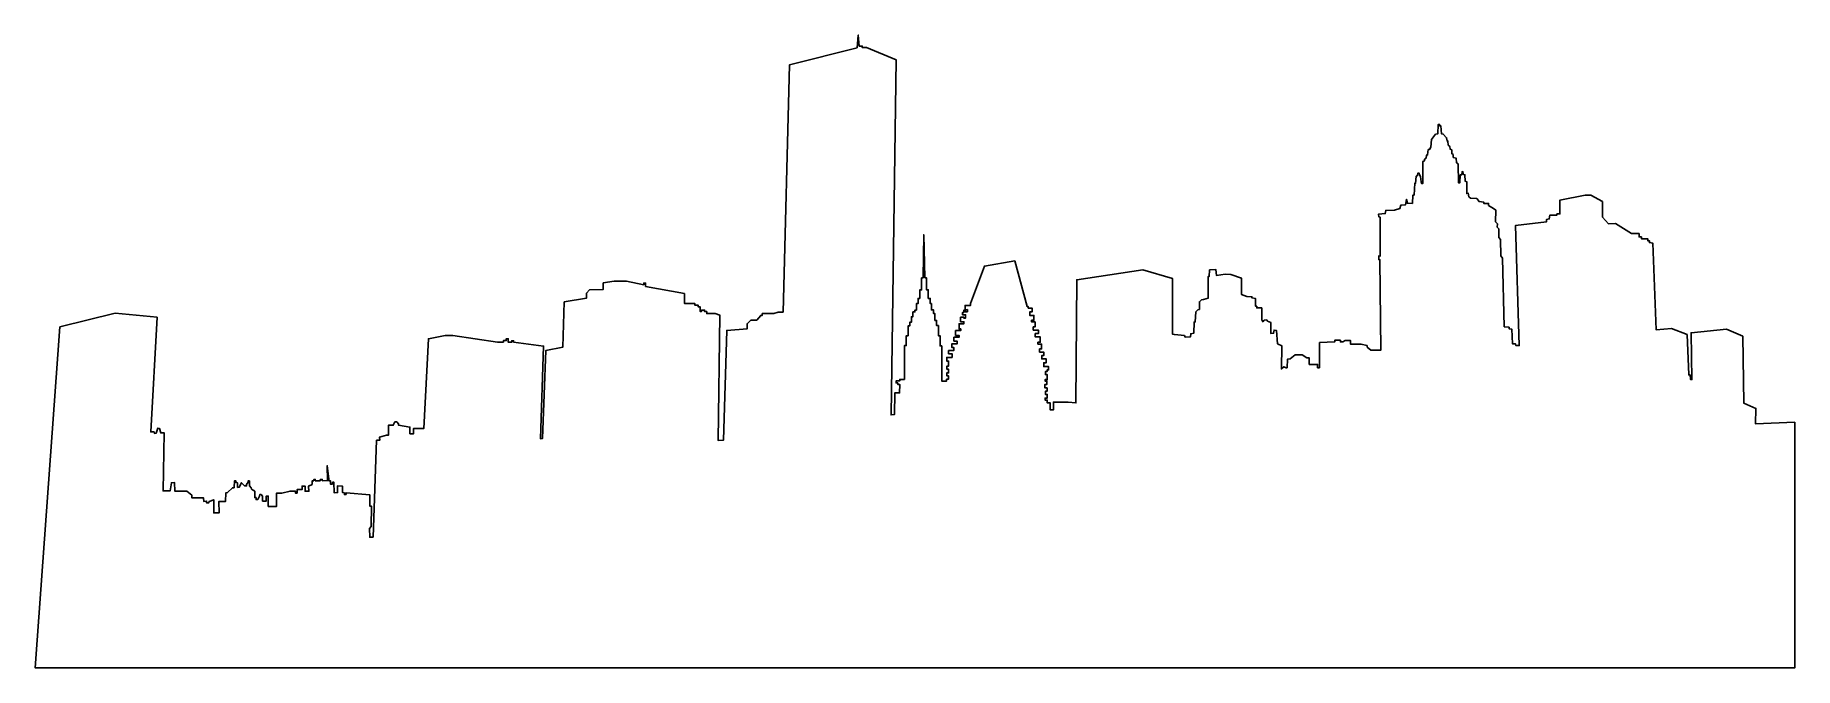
# Model space of a CAD drawing. Header units: centimetres. Extents: x -11.2 to 11.2, y -4 to 4.
import ezdxf

# ---------------------------------------------------------------- set-up
doc = ezdxf.new("R2010")
doc.units = ezdxf.units.CM
doc.header["$MEASUREMENT"] = 0
doc.layers.add('Camada 1', color=7, linetype='Continuous')

msp = doc.modelspace()

# ---------------------------------------------------------------- linework, layer by layer
at = {"layer": 'Camada 1'}
msp.add_open_spline([(-10.86898, 0.31201), (-10.86898, 0.31201), (-10.16426, 0.4896), (-10.16426, 0.4896), (-10.16426, 0.4896), (-10.16426, 0.4896), (-9.63171, 0.43578), (-9.63171, 0.43578), (-9.63171, 0.43578), (-9.63171, 0.43578), (-9.7124, -1.02207), (-9.7124, -1.02207), (-9.7124, -1.02207), (-9.7124, -1.02207), (-9.66941, -1.02207), (-9.66941, -1.02207), (-9.66941, -1.02207), (-9.66941, -1.02207), (-9.66581, -1.0417), (-9.66581, -1.0417), (-9.66581, -1.0417), (-9.66581, -1.0417), (-9.64427, -1.03991), (-9.64427, -1.03991), (-9.64427, -1.03991), (-9.64427, -1.03991), (-9.62268, -0.97723), (-9.62268, -0.97723), (-9.62268, -0.97723), (-9.62268, -0.97723), (-9.59945, -0.9808), (-9.59945, -0.9808), (-9.59945, -0.9808), (-9.59945, -0.9808), (-9.58509, -1.03633), (-9.58509, -1.03633), (-9.58509, -1.03633), (-9.58509, -1.03633), (-9.54029, -1.03633), (-9.54029, -1.03633), (-9.54029, -1.03633), (-9.54029, -1.03633), (-9.55638, -1.7733), (-9.55638, -1.7733), (-9.55638, -1.7733), (-9.55638, -1.7733), (-9.46494, -1.77156), (-9.46494, -1.77156), (-9.46494, -1.77156), (-9.46494, -1.77156), (-9.45065, -1.66927), (-9.45065, -1.66927), (-9.45065, -1.66927), (-9.45065, -1.66927), (-9.40938, -1.66747), (-9.40938, -1.66747), (-9.40938, -1.66747), (-9.40938, -1.66747), (-9.40758, -1.7751), (-9.40758, -1.7751), (-9.40758, -1.7751), (-9.40758, -1.7751), (-9.25515, -1.7751), (-9.25515, -1.7751), (-9.25515, -1.7751), (-9.25515, -1.7751), (-9.19242, -1.82535), (-9.19242, -1.82535), (-9.19242, -1.82535), (-9.19242, -1.82535), (-9.18887, -1.86316), (-9.18887, -1.86316), (-9.18887, -1.86316), (-9.18887, -1.86316), (-9.04177, -1.86133), (-9.04177, -1.86133), (-9.04177, -1.86133), (-9.04177, -1.86133), (-9.03825, -1.9061), (-9.03825, -1.9061), (-9.03825, -1.9061), (-9.03825, -1.9061), (-9.00237, -1.90239), (-9.00237, -1.90239), (-9.00237, -1.90239), (-9.00237, -1.90239), (-9.00237, -1.9257), (-9.00237, -1.9257), (-9.00237, -1.9257), (-9.00237, -1.9257), (-8.97541, -1.9257), (-8.97541, -1.9257), (-8.97541, -1.9257), (-8.97541, -1.9257), (-8.97186, -1.9061), (-8.97186, -1.9061), (-8.97186, -1.9061), (-8.97186, -1.9061), (-8.91088, -1.88636), (-8.91088, -1.88636), (-8.91088, -1.88636), (-8.91088, -1.88636), (-8.91088, -2.05307), (-8.91088, -2.05307), (-8.91088, -2.05307), (-8.91088, -2.05307), (-8.8446, -2.05307), (-8.8446, -2.05307), (-8.8446, -2.05307), (-8.8446, -2.05307), (-8.84634, -1.90776), (-8.84634, -1.90776), (-8.84634, -1.90776), (-8.84634, -1.90776), (-8.76207, -1.9061), (-8.76207, -1.9061), (-8.76207, -1.9061), (-8.76207, -1.9061), (-8.7567, -1.79667), (-8.7567, -1.79667), (-8.7567, -1.79667), (-8.7567, -1.79667), (-8.73522, -1.79476), (-8.73522, -1.79476), (-8.73522, -1.79476), (-8.73522, -1.79476), (-8.67418, -1.73396), (-8.67418, -1.73396), (-8.67418, -1.73396), (-8.67418, -1.73396), (-8.65264, -1.73216), (-8.65264, -1.73216), (-8.65264, -1.73216), (-8.65264, -1.73216), (-8.64904, -1.64599), (-8.64904, -1.64599), (-8.64904, -1.64599), (-8.64904, -1.64599), (-8.63111, -1.64599), (-8.63111, -1.64599), (-8.63111, -1.64599), (-8.63111, -1.64599), (-8.62941, -1.66398), (-8.62941, -1.66398), (-8.62941, -1.66398), (-8.62941, -1.66398), (-8.61142, -1.67117), (-8.61142, -1.67117), (-8.61142, -1.67117), (-8.61142, -1.67117), (-8.60957, -1.72859), (-8.60957, -1.72859), (-8.60957, -1.72859), (-8.60957, -1.72859), (-8.58816, -1.72666), (-8.58816, -1.72666), (-8.58816, -1.72666), (-8.58816, -1.72666), (-8.55766, -1.66927), (-8.55766, -1.66927), (-8.55766, -1.66927), (-8.55766, -1.66927), (-8.51998, -1.70888), (-8.51998, -1.70888), (-8.51998, -1.70888), (-8.51998, -1.70888), (-8.49487, -1.71065), (-8.49487, -1.71065), (-8.49487, -1.71065), (-8.49487, -1.71065), (-8.49487, -1.69078), (-8.49487, -1.69078), (-8.49487, -1.69078), (-8.49487, -1.69078), (-8.47519, -1.66398), (-8.47519, -1.66398), (-8.47519, -1.66398), (-8.47519, -1.66398), (-8.47519, -1.64599), (-8.47519, -1.64599), (-8.47519, -1.64599), (-8.47519, -1.64599), (-8.45905, -1.64599), (-8.45905, -1.64599), (-8.45905, -1.64599), (-8.45905, -1.64599), (-8.45905, -1.71065), (-8.45905, -1.71065), (-8.45905, -1.71065), (-8.45905, -1.71065), (-8.43579, -1.73216), (-8.43579, -1.73216), (-8.43579, -1.73216), (-8.43579, -1.73216), (-8.43394, -1.74986), (-8.43394, -1.74986), (-8.43394, -1.74986), (-8.43394, -1.74986), (-8.39086, -1.77693), (-8.39086, -1.77693), (-8.39086, -1.77693), (-8.39086, -1.77693), (-8.39086, -1.85765), (-8.39086, -1.85765), (-8.39086, -1.85765), (-8.39086, -1.85765), (-8.37472, -1.85765), (-8.37472, -1.85765), (-8.37472, -1.85765), (-8.37472, -1.85765), (-8.37472, -1.88453), (-8.37472, -1.88453), (-8.37472, -1.88453), (-8.37472, -1.88453), (-8.35324, -1.88453), (-8.35324, -1.88453), (-8.35324, -1.88453), (-8.35324, -1.88453), (-8.32988, -1.84149), (-8.32988, -1.84149), (-8.32988, -1.84149), (-8.32988, -1.84149), (-8.32821, -1.81998), (-8.32821, -1.81998), (-8.32821, -1.81998), (-8.32821, -1.81998), (-8.31022, -1.81815), (-8.31022, -1.81815), (-8.31022, -1.81815), (-8.31022, -1.81815), (-8.29053, -1.84149), (-8.29053, -1.84149), (-8.29053, -1.84149), (-8.29053, -1.84149), (-8.29053, -1.90239), (-8.29053, -1.90239), (-8.29053, -1.90239), (-8.29053, -1.90239), (-8.24563, -1.90239), (-8.24563, -1.90239), (-8.24563, -1.90239), (-8.24563, -1.90239), (-8.24563, -1.83971), (-8.24563, -1.83971), (-8.24563, -1.83971), (-8.24563, -1.83971), (-8.21875, -1.83971), (-8.21875, -1.83971), (-8.21875, -1.83971), (-8.21875, -1.83971), (-8.21875, -1.97066), (-8.21875, -1.97066), (-8.21875, -1.97066), (-8.21875, -1.97066), (-8.11297, -1.97066), (-8.11297, -1.97066), (-8.11297, -1.97066), (-8.11297, -1.97066), (-8.11297, -1.80013), (-8.11297, -1.80013), (-8.11297, -1.80013), (-8.11297, -1.80013), (-8.04839, -1.80013), (-8.04839, -1.80013), (-8.04839, -1.80013), (-8.04839, -1.80013), (-7.94081, -1.7751), (-7.94081, -1.7751), (-7.94081, -1.7751), (-7.94081, -1.7751), (-7.87448, -1.7751), (-7.87448, -1.7751), (-7.87448, -1.7751), (-7.87448, -1.7751), (-7.87448, -1.80013), (-7.87448, -1.80013), (-7.87448, -1.80013), (-7.87448, -1.80013), (-7.85294, -1.80013), (-7.85294, -1.80013), (-7.85294, -1.80013), (-7.85294, -1.80013), (-7.85294, -1.75547), (-7.85294, -1.75547), (-7.85294, -1.75547), (-7.85294, -1.75547), (-7.78843, -1.75547), (-7.78843, -1.75547), (-7.78843, -1.75547), (-7.78843, -1.75547), (-7.78843, -1.71232), (-7.78843, -1.71232), (-7.78843, -1.71232), (-7.78843, -1.71232), (-7.75081, -1.71232), (-7.75081, -1.71232), (-7.75081, -1.71232), (-7.75081, -1.71232), (-7.75081, -1.77693), (-7.75081, -1.77693), (-7.75081, -1.77693), (-7.75081, -1.77693), (-7.70237, -1.77693), (-7.70237, -1.77693), (-7.70237, -1.77693), (-7.70237, -1.77693), (-7.70586, -1.71232), (-7.70586, -1.71232), (-7.70586, -1.71232), (-7.70586, -1.71232), (-7.66289, -1.69078), (-7.66289, -1.69078), (-7.66289, -1.69078), (-7.66289, -1.69078), (-7.66112, -1.64599), (-7.66112, -1.64599), (-7.66112, -1.64599), (-7.66112, -1.64599), (-7.64138, -1.64427), (-7.64138, -1.64427), (-7.64138, -1.64427), (-7.64138, -1.64427), (-7.63953, -1.62633), (-7.63953, -1.62633), (-7.63953, -1.62633), (-7.63953, -1.62633), (-7.62344, -1.62453), (-7.62344, -1.62453), (-7.62344, -1.62453), (-7.62344, -1.62453), (-7.62164, -1.64427), (-7.62164, -1.64427), (-7.62164, -1.64427), (-7.62164, -1.64427), (-7.55891, -1.64427), (-7.55891, -1.64427), (-7.55891, -1.64427), (-7.55891, -1.64427), (-7.55891, -1.62813), (-7.55891, -1.62813), (-7.55891, -1.62813), (-7.55891, -1.62813), (-7.53372, -1.62633), (-7.53372, -1.62633), (-7.53372, -1.62633), (-7.53372, -1.62633), (-7.53372, -1.64427), (-7.53372, -1.64427), (-7.53372, -1.64427), (-7.53372, -1.64427), (-7.46567, -1.64247), (-7.46567, -1.64247), (-7.46567, -1.64247), (-7.46567, -1.64247), (-7.46921, -1.45051), (-7.46921, -1.45051), (-7.46921, -1.45051), (-7.46921, -1.45051), (-7.44953, -1.62453), (-7.44953, -1.62453), (-7.44953, -1.62453), (-7.44953, -1.62453), (-7.44773, -1.64599), (-7.44773, -1.64599), (-7.44773, -1.64599), (-7.44773, -1.64599), (-7.42799, -1.64599), (-7.42799, -1.64599), (-7.42799, -1.64599), (-7.42799, -1.64599), (-7.42799, -1.68901), (-7.42799, -1.68901), (-7.42799, -1.68901), (-7.42799, -1.68901), (-7.40294, -1.68551), (-7.40294, -1.68551), (-7.40294, -1.68551), (-7.40294, -1.68551), (-7.40108, -1.6621), (-7.40108, -1.6621), (-7.40108, -1.6621), (-7.40108, -1.6621), (-7.385, -1.6621), (-7.385, -1.6621), (-7.385, -1.6621), (-7.385, -1.6621), (-7.38315, -1.79667), (-7.38315, -1.79667), (-7.38315, -1.79667), (-7.38315, -1.79667), (-7.33835, -1.79487), (-7.33835, -1.79487), (-7.33835, -1.79487), (-7.33835, -1.79487), (-7.34015, -1.71065), (-7.34015, -1.71065), (-7.34015, -1.71065), (-7.34015, -1.71065), (-7.27557, -1.71412), (-7.27557, -1.71412), (-7.27557, -1.71412), (-7.27557, -1.71412), (-7.27377, -1.79487), (-7.27377, -1.79487), (-7.27377, -1.79487), (-7.27377, -1.79487), (-7.25051, -1.79844), (-7.25051, -1.79844), (-7.25051, -1.79844), (-7.25051, -1.79844), (-7.25051, -1.81998), (-7.25051, -1.81998), (-7.25051, -1.81998), (-7.25051, -1.81998), (-7.23077, -1.81815), (-7.23077, -1.81815), (-7.23077, -1.81815), (-7.23077, -1.81815), (-7.23077, -1.79667), (-7.23077, -1.79667), (-7.23077, -1.79667), (-7.23077, -1.79667), (-6.92949, -1.82175), (-6.92949, -1.82175), (-6.92949, -1.82175), (-6.92949, -1.82175), (-6.92949, -1.96708), (-6.92949, -1.96708), (-6.92949, -1.96708), (-6.92949, -1.96708), (-6.90795, -1.96708), (-6.90795, -1.96708), (-6.90795, -1.96708), (-6.90795, -1.96708), (-6.91155, -2.22519), (-6.91155, -2.22519), (-6.91155, -2.22519), (-6.91155, -2.22519), (-6.93129, -2.25029), (-6.93129, -2.25029), (-6.93129, -2.25029), (-6.93129, -2.25029), (-6.92949, -2.36332), (-6.92949, -2.36332), (-6.92949, -2.36332), (-6.92949, -2.36332), (-6.88647, -2.35975), (-6.88647, -2.35975), (-6.88647, -2.35975), (-6.88647, -2.35975), (-6.84347, -1.1297), (-6.84347, -1.1297), (-6.84347, -1.1297), (-6.84347, -1.1297), (-6.80223, -1.1297), (-6.80223, -1.1297), (-6.80223, -1.1297), (-6.80223, -1.1297), (-6.80403, -1.08835), (-6.80403, -1.08835), (-6.80403, -1.08835), (-6.80403, -1.08835), (-6.7161, -1.06504), (-6.7161, -1.06504), (-6.7161, -1.06504), (-6.7161, -1.06504), (-6.69285, -1.06504), (-6.69285, -1.06504), (-6.69285, -1.06504), (-6.69285, -1.06504), (-6.69285, -0.93764), (-6.69285, -0.93764), (-6.69285, -0.93764), (-6.69285, -0.93764), (-6.63006, -0.93764), (-6.63006, -0.93764), (-6.63006, -0.93764), (-6.63006, -0.93764), (-6.60858, -0.89481), (-6.60858, -0.89481), (-6.60858, -0.89481), (-6.60858, -0.89481), (-6.58699, -0.89481), (-6.58699, -0.89481), (-6.58699, -0.89481), (-6.58699, -0.89481), (-6.56368, -0.91981), (-6.56368, -0.91981), (-6.56368, -0.91981), (-6.56368, -0.91981), (-6.56368, -0.93764), (-6.56368, -0.93764), (-6.56368, -0.93764), (-6.56368, -0.93764), (-6.41847, -0.96109), (-6.41847, -0.96109), (-6.41847, -0.96109), (-6.41847, -0.96109), (-6.41847, -1.04718), (-6.41847, -1.04718), (-6.41847, -1.04718), (-6.41847, -1.04718), (-6.37188, -1.04718), (-6.37188, -1.04718), (-6.37188, -1.04718), (-6.37188, -1.04718), (-6.37188, -0.97902), (-6.37188, -0.97902), (-6.37188, -0.97902), (-6.37188, -0.97902), (-6.24097, -0.97902), (-6.24097, -0.97902), (-6.24097, -0.97902), (-6.24097, -0.97902), (-6.18358, 0.16141), (-6.18358, 0.16141), (-6.18358, 0.16141), (-6.18358, 0.16141), (-5.97204, 0.20258), (-5.97204, 0.20258), (-5.97204, 0.20258), (-5.97204, 0.20258), (-5.87515, 0.20258), (-5.87515, 0.20258), (-5.87515, 0.20258), (-5.87515, 0.20258), (-5.30672, 0.12013), (-5.30672, 0.12013), (-5.30672, 0.12013), (-5.30672, 0.12013), (-5.22965, 0.12013), (-5.22965, 0.12013), (-5.22965, 0.12013), (-5.22965, 0.12013), (-5.22965, 0.13821), (-5.22965, 0.13821), (-5.22965, 0.13821), (-5.22965, 0.13821), (-5.19377, 0.13821), (-5.19377, 0.13821), (-5.19377, 0.13821), (-5.19377, 0.13821), (-5.19377, 0.16141), (-5.19377, 0.16141), (-5.19377, 0.16141), (-5.19377, 0.16141), (-5.16866, 0.16141), (-5.16866, 0.16141), (-5.16866, 0.16141), (-5.16866, 0.16141), (-5.16866, 0.11836), (-5.16866, 0.11836), (-5.16866, 0.11836), (-5.16866, 0.11836), (-5.12559, 0.11836), (-5.12559, 0.11836), (-5.12559, 0.11836), (-5.12559, 0.11836), (-5.12559, 0.1363), (-5.12559, 0.1363), (-5.12559, 0.1363), (-5.12559, 0.1363), (-5.10228, 0.1363), (-5.10228, 0.1363), (-5.10228, 0.1363), (-5.10228, 0.1363), (-5.10228, 0.12013), (-5.10228, 0.12013), (-5.10228, 0.12013), (-5.10228, 0.12013), (-4.72038, 0.06992), (-4.72038, 0.06992), (-4.72038, 0.06992), (-4.72038, 0.06992), (-4.7598, -1.10986), (-4.7598, -1.10986), (-4.7598, -1.10986), (-4.7598, -1.10986), (-4.73477, -1.10819), (-4.73477, -1.10819), (-4.73477, -1.10819), (-4.73477, -1.10819), (-4.69347, 0.01083), (-4.69347, 0.01083), (-4.69347, 0.01083), (-4.69347, 0.01083), (-4.47651, 0.05378), (-4.47651, 0.05378), (-4.47651, 0.05378), (-4.47651, 0.05378), (-4.45683, 0.63123), (-4.45683, 0.63123), (-4.45683, 0.63123), (-4.45683, 0.63123), (-4.17528, 0.67777), (-4.17528, 0.67777), (-4.17528, 0.67777), (-4.17528, 0.67777), (-4.17528, 0.74056), (-4.17528, 0.74056), (-4.17528, 0.74056), (-4.17528, 0.74056), (-4.13581, 0.78371), (-4.13581, 0.78371), (-4.13581, 0.78371), (-4.13581, 0.78371), (-3.9637, 0.78718), (-3.9637, 0.78718), (-3.9637, 0.78718), (-3.9637, 0.78718), (-3.96184, 0.8715), (-3.96184, 0.8715), (-3.96184, 0.8715), (-3.96184, 0.8715), (-3.82386, 0.89303), (-3.82386, 0.89303), (-3.82386, 0.89303), (-3.82386, 0.89303), (-3.66784, 0.89303), (-3.66784, 0.89303), (-3.66784, 0.89303), (-3.66784, 0.89303), (-3.44731, 0.84829), (-3.44731, 0.84829), (-3.44731, 0.84829), (-3.44731, 0.84829), (-3.44731, 0.86973), (-3.44731, 0.86973), (-3.44731, 0.86973), (-3.44731, 0.86973), (-3.42392, 0.86973), (-3.42392, 0.86973), (-3.42392, 0.86973), (-3.42392, 0.86973), (-3.42392, 0.82856), (-3.42392, 0.82856), (-3.42392, 0.82856), (-3.42392, 0.82856), (-2.9309, 0.73696), (-2.9309, 0.73696), (-2.9309, 0.73696), (-2.9309, 0.73696), (-2.9309, 0.61149), (-2.9309, 0.61149), (-2.9309, 0.61149), (-2.9309, 0.61149), (-2.79998, 0.61149), (-2.79998, 0.61149), (-2.79998, 0.61149), (-2.79998, 0.61149), (-2.79998, 0.58995), (-2.79998, 0.58995), (-2.79998, 0.58995), (-2.79998, 0.58995), (-2.75688, 0.58995), (-2.75688, 0.58995), (-2.75688, 0.58995), (-2.75688, 0.58995), (-2.75688, 0.56844), (-2.75688, 0.56844), (-2.75688, 0.56844), (-2.75688, 0.56844), (-2.73182, 0.56844), (-2.73182, 0.56844), (-2.73182, 0.56844), (-2.73182, 0.56844), (-2.73182, 0.50923), (-2.73182, 0.50923), (-2.73182, 0.50923), (-2.73182, 0.50923), (-2.71214, 0.50923), (-2.71214, 0.50923), (-2.71214, 0.50923), (-2.71214, 0.50923), (-2.71214, 0.52717), (-2.71214, 0.52717), (-2.71214, 0.52717), (-2.71214, 0.52717), (-2.67446, 0.52717), (-2.67446, 0.52717), (-2.67446, 0.52717), (-2.67446, 0.52717), (-2.67446, 0.50754), (-2.67446, 0.50754), (-2.67446, 0.50754), (-2.67446, 0.50754), (-2.64755, 0.50754), (-2.64755, 0.50754), (-2.64755, 0.50754), (-2.64755, 0.50754), (-2.64755, 0.48243), (-2.64755, 0.48243), (-2.64755, 0.48243), (-2.64755, 0.48243), (-2.53997, 0.48243), (-2.53997, 0.48243), (-2.53997, 0.48243), (-2.53997, 0.48243), (-2.47896, 0.46092), (-2.47896, 0.46092), (-2.47896, 0.46092), (-2.47896, 0.46092), (-2.50235, -1.1315), (-2.50235, -1.1315), (-2.50235, -1.1315), (-2.50235, -1.1315), (-2.43245, -1.12613), (-2.43245, -1.12613), (-2.43245, -1.12613), (-2.43245, -1.12613), (-2.39297, 0.26896), (-2.39297, 0.26896), (-2.39297, 0.26896), (-2.39297, 0.26896), (-2.13294, 0.2869), (-2.13294, 0.2869), (-2.13294, 0.2869), (-2.13294, 0.2869), (-2.13294, 0.35326), (-2.13294, 0.35326), (-2.13294, 0.35326), (-2.13294, 0.35326), (-2.08632, 0.398), (-2.08632, 0.398), (-2.08632, 0.398), (-2.08632, 0.398), (-2.01102, 0.398), (-2.01102, 0.398), (-2.01102, 0.398), (-2.01102, 0.398), (-1.96083, 0.45901), (-1.96083, 0.45901), (-1.96083, 0.45901), (-1.96083, 0.45901), (-1.94104, 0.45901), (-1.94104, 0.45901), (-1.94104, 0.45901), (-1.94104, 0.45901), (-1.94104, 0.48243), (-1.94104, 0.48243), (-1.94104, 0.48243), (-1.94104, 0.48243), (-1.79231, 0.48243), (-1.79231, 0.48243), (-1.79231, 0.48243), (-1.79231, 0.48243), (-1.7385, 0.50206), (-1.7385, 0.50206), (-1.7385, 0.50206), (-1.7385, 0.50206), (-1.67743, 0.50206), (-1.67743, 0.50206), (-1.67743, 0.50206), (-1.67743, 0.50206), (-1.59501, 3.64542), (-1.59501, 3.64542), (-1.59501, 3.64542), (-1.59501, 3.64542), (-0.73607, 3.86417), (-0.73607, 3.86417), (-0.73607, 3.86417), (-0.73607, 3.86417), (-0.72173, 4.02372), (-0.72173, 4.02372), (-0.72173, 4.02372), (-0.72173, 4.02372), (-0.71096, 3.88388), (-0.71096, 3.88388), (-0.71096, 3.88388), (-0.71096, 3.88388), (-0.66971, 3.88388), (-0.66971, 3.88388), (-0.66971, 3.88388), (-0.66971, 3.88388), (-0.66971, 3.86608), (-0.66971, 3.86608), (-0.66971, 3.86608), (-0.66971, 3.86608), (-0.61772, 3.86608), (-0.61772, 3.86608), (-0.61772, 3.86608), (-0.61772, 3.86608), (-0.2394, 3.71188), (-0.2394, 3.71188), (-0.2394, 3.71188), (-0.2394, 3.71188), (-0.30395, -0.80691), (-0.30395, -0.80691), (-0.30395, -0.80691), (-0.30395, -0.80691), (-0.26088, -0.80321), (-0.26088, -0.80321), (-0.26088, -0.80321), (-0.26088, -0.80321), (-0.25556, -0.52534), (-0.25556, -0.52534), (-0.25556, -0.52534), (-0.25556, -0.52534), (-0.19635, -0.52714), (-0.19635, -0.52714), (-0.19635, -0.52714), (-0.19635, -0.52714), (-0.19463, -0.41962), (-0.19463, -0.41962), (-0.19463, -0.41962), (-0.19463, -0.41962), (-0.21968, -0.41962), (-0.21968, -0.41962), (-0.21968, -0.41962), (-0.21968, -0.41962), (-0.21968, -0.39988), (-0.21968, -0.39988), (-0.21968, -0.39988), (-0.21968, -0.39988), (-0.2394, -0.39988), (-0.2394, -0.39988), (-0.2394, -0.39988), (-0.2394, -0.39988), (-0.2394, -0.37466), (-0.2394, -0.37466), (-0.2394, -0.37466), (-0.2394, -0.37466), (-0.19463, -0.37466), (-0.19463, -0.37466), (-0.19463, -0.37466), (-0.19463, -0.37466), (-0.19463, -0.35493), (-0.19463, -0.35493), (-0.19463, -0.35493), (-0.19463, -0.35493), (-0.13361, -0.35493), (-0.13361, -0.35493), (-0.13361, -0.35493), (-0.13361, -0.35493), (-0.13361, 0.07531), (-0.13361, 0.07531), (-0.13361, 0.07531), (-0.13361, 0.07531), (-0.1121, 0.07531), (-0.1121, 0.07531), (-0.1121, 0.07531), (-0.1121, 0.07531), (-0.1121, 0.20088), (-0.1121, 0.20088), (-0.1121, 0.20088), (-0.1121, 0.20088), (-0.08872, 0.20088), (-0.08872, 0.20088), (-0.08872, 0.20088), (-0.08872, 0.20088), (-0.08872, 0.32635), (-0.08872, 0.32635), (-0.08872, 0.32635), (-0.08872, 0.32635), (-0.06726, 0.32635), (-0.06726, 0.32635), (-0.06726, 0.32635), (-0.06726, 0.32635), (-0.06726, 0.373), (-0.06726, 0.373), (-0.06726, 0.373), (-0.06726, 0.373), (-0.04572, 0.373), (-0.04572, 0.373), (-0.04572, 0.373), (-0.04572, 0.373), (-0.04572, 0.44285), (-0.04572, 0.44285), (-0.04572, 0.44285), (-0.04572, 0.44285), (-0.02598, 0.44285), (-0.02598, 0.44285), (-0.02598, 0.44285), (-0.02598, 0.44285), (-0.02598, 0.50397), (-0.02598, 0.50397), (-0.02598, 0.50397), (-0.02598, 0.50397), (-0.00087, 0.50397), (-0.00087, 0.50397), (-0.00087, 0.50397), (-0.00087, 0.50397), (-0.00087, 0.52717), (-0.00087, 0.52717), (-0.00087, 0.52717), (-0.00087, 0.52717), (0.01881, 0.52717), (0.01881, 0.52717), (0.01881, 0.52717), (0.01881, 0.52717), (0.01881, 0.60969), (0.01881, 0.60969), (0.01881, 0.60969), (0.01881, 0.60969), (0.03855, 0.60969), (0.03855, 0.60969), (0.03855, 0.60969), (0.03855, 0.60969), (0.03855, 0.67608), (0.03855, 0.67608), (0.03855, 0.67608), (0.03855, 0.67608), (0.06001, 0.67608), (0.06001, 0.67608), (0.06001, 0.67608), (0.06001, 0.67608), (0.06001, 0.78371), (0.06001, 0.78371), (0.06001, 0.78371), (0.06001, 0.78371), (0.0834, 0.78371), (0.0834, 0.78371), (0.0834, 0.78371), (0.0834, 0.78371), (0.0834, 0.93608), (0.0834, 0.93608), (0.0834, 0.93608), (0.0834, 0.93608), (0.10305, 0.93608), (0.10305, 0.93608), (0.10305, 0.93608), (0.10305, 0.93608), (0.11025, 1.48483), (0.11025, 1.48483), (0.11025, 1.48483), (0.11025, 1.48483), (0.12639, 0.93788), (0.12639, 0.93788), (0.12639, 0.93788), (0.12639, 0.93788), (0.14613, 0.93788), (0.14613, 0.93788), (0.14613, 0.93788), (0.14613, 0.93788), (0.14613, 0.7854), (0.14613, 0.7854), (0.14613, 0.7854), (0.14613, 0.7854), (0.16759, 0.7854), (0.16759, 0.7854), (0.16759, 0.7854), (0.16759, 0.7854), (0.16759, 0.67608), (0.16759, 0.67608), (0.16759, 0.67608), (0.16759, 0.67608), (0.19275, 0.67608), (0.19275, 0.67608), (0.19275, 0.67608), (0.19275, 0.67608), (0.19275, 0.60969), (0.19275, 0.60969), (0.19275, 0.60969), (0.19275, 0.60969), (0.20886, 0.60969), (0.20886, 0.60969), (0.20886, 0.60969), (0.20886, 0.60969), (0.20886, 0.52897), (0.20886, 0.52897), (0.20886, 0.52897), (0.20886, 0.52897), (0.23574, 0.52897), (0.23574, 0.52897), (0.23574, 0.52897), (0.23574, 0.52897), (0.23574, 0.48243), (0.23574, 0.48243), (0.23574, 0.48243), (0.23574, 0.48243), (0.25363, 0.48243), (0.25363, 0.48243), (0.25363, 0.48243), (0.25363, 0.48243), (0.25363, 0.39451), (0.25363, 0.39451), (0.25363, 0.39451), (0.25363, 0.39451), (0.27527, 0.39451), (0.27527, 0.39451), (0.27527, 0.39451), (0.27527, 0.39451), (0.27527, 0.33005), (0.27527, 0.33005), (0.27527, 0.33005), (0.27527, 0.33005), (0.29858, 0.33005), (0.29858, 0.33005), (0.29858, 0.33005), (0.29858, 0.33005), (0.29858, 0.20088), (0.29858, 0.20088), (0.29858, 0.20088), (0.29858, 0.20088), (0.31824, 0.20088), (0.31824, 0.20088), (0.31824, 0.20088), (0.31824, 0.20088), (0.31824, 0.07182), (0.31824, 0.07182), (0.31824, 0.07182), (0.31824, 0.07182), (0.33975, 0.07182), (0.33975, 0.07182), (0.33975, 0.07182), (0.33975, 0.07182), (0.33975, -0.37657), (0.33975, -0.37657), (0.33975, -0.37657), (0.33975, -0.37657), (0.40076, -0.37657), (0.40076, -0.37657), (0.40076, -0.37657), (0.40076, -0.37657), (0.40076, -0.35231), (0.40076, -0.35231), (0.40076, -0.35231), (0.40076, -0.35231), (0.42495, -0.35231), (0.42495, -0.35231), (0.42495, -0.35231), (0.42495, -0.35231), (0.42495, -0.30934), (0.42495, -0.30934), (0.42495, -0.30934), (0.42495, -0.30934), (0.40338, -0.30934), (0.40338, -0.30934), (0.40338, -0.30934), (0.40338, -0.30934), (0.40338, -0.27156), (0.40338, -0.27156), (0.40338, -0.27156), (0.40338, -0.27156), (0.42762, -0.27156), (0.42762, -0.27156), (0.42762, -0.27156), (0.42762, -0.27156), (0.42762, -0.22576), (0.42762, -0.22576), (0.42762, -0.22576), (0.42762, -0.22576), (0.40616, -0.22576), (0.40616, -0.22576), (0.40616, -0.22576), (0.40616, -0.22576), (0.40616, -0.18557), (0.40616, -0.18557), (0.40616, -0.18557), (0.40616, -0.18557), (0.42762, -0.18557), (0.42762, -0.18557), (0.42762, -0.18557), (0.42762, -0.18557), (0.42762, -0.12109), (0.42762, -0.12109), (0.42762, -0.12109), (0.42762, -0.12109), (0.40338, -0.12109), (0.40338, -0.12109), (0.40338, -0.12109), (0.40338, -0.12109), (0.40338, -0.07539), (0.40338, -0.07539), (0.40338, -0.07539), (0.40338, -0.07539), (0.47064, -0.07539), (0.47064, -0.07539), (0.47064, -0.07539), (0.47064, -0.07539), (0.47064, -0.02946), (0.47064, -0.02946), (0.47064, -0.02946), (0.47064, -0.02946), (0.42762, -0.02946), (0.42762, -0.02946), (0.42762, -0.02946), (0.42762, -0.02946), (0.42762, 0.01083), (0.42762, 0.01083), (0.42762, 0.01083), (0.42762, 0.01083), (0.4922, 0.01083), (0.4922, 0.01083), (0.4922, 0.01083), (0.4922, 0.01083), (0.4922, 0.05124), (0.4922, 0.05124), (0.4922, 0.05124), (0.4922, 0.05124), (0.46797, 0.05124), (0.46797, 0.05124), (0.46797, 0.05124), (0.46797, 0.05124), (0.46797, 0.09693), (0.46797, 0.09693), (0.46797, 0.09693), (0.46797, 0.09693), (0.5352, 0.09693), (0.5352, 0.09693), (0.5352, 0.09693), (0.5352, 0.09693), (0.5352, 0.13186), (0.5352, 0.13186), (0.5352, 0.13186), (0.5352, 0.13186), (0.49485, 0.13186), (0.49485, 0.13186), (0.49485, 0.13186), (0.49485, 0.13186), (0.49485, 0.1803), (0.49485, 0.1803), (0.49485, 0.1803), (0.49485, 0.1803), (0.55941, 0.1803), (0.55941, 0.1803), (0.55941, 0.1803), (0.55941, 0.1803), (0.55941, 0.20446), (0.55941, 0.20446), (0.55941, 0.20446), (0.55941, 0.20446), (0.51644, 0.20446), (0.51644, 0.20446), (0.51644, 0.20446), (0.51644, 0.20446), (0.51644, 0.26632), (0.51644, 0.26632), (0.51644, 0.26632), (0.51644, 0.26632), (0.58095, 0.26632), (0.58095, 0.26632), (0.58095, 0.26632), (0.58095, 0.26632), (0.58095, 0.28783), (0.58095, 0.28783), (0.58095, 0.28783), (0.58095, 0.28783), (0.55941, 0.28783), (0.55941, 0.28783), (0.55941, 0.28783), (0.55941, 0.28783), (0.55941, 0.35241), (0.55941, 0.35241), (0.55941, 0.35241), (0.55941, 0.35241), (0.62132, 0.35241), (0.62132, 0.35241), (0.62132, 0.35241), (0.62132, 0.35241), (0.62132, 0.37935), (0.62132, 0.37935), (0.62132, 0.37935), (0.62132, 0.37935), (0.57827, 0.37935), (0.57827, 0.37935), (0.57827, 0.37935), (0.57827, 0.37935), (0.57827, 0.43578), (0.57827, 0.43578), (0.57827, 0.43578), (0.57827, 0.43578), (0.61862, 0.43578), (0.61862, 0.43578), (0.61862, 0.43578), (0.61862, 0.43578), (0.61862, 0.42501), (0.61862, 0.42501), (0.61862, 0.42501), (0.61862, 0.42501), (0.64283, 0.42501), (0.64283, 0.42501), (0.64283, 0.42501), (0.64283, 0.42501), (0.64283, 0.46809), (0.64283, 0.46809), (0.64283, 0.46809), (0.64283, 0.46809), (0.60518, 0.46809), (0.60518, 0.46809), (0.60518, 0.46809), (0.60518, 0.46809), (0.60518, 0.49772), (0.60518, 0.49772), (0.60518, 0.49772), (0.60518, 0.49772), (0.62132, 0.49772), (0.62132, 0.49772), (0.62132, 0.49772), (0.62132, 0.49772), (0.62132, 0.52717), (0.62132, 0.52717), (0.62132, 0.52717), (0.62132, 0.52717), (0.63741, 0.52717), (0.63741, 0.52717), (0.63741, 0.52717), (0.63741, 0.52717), (0.63741, 0.50576), (0.63741, 0.50576), (0.63741, 0.50576), (0.63741, 0.50576), (0.66696, 0.50576), (0.66696, 0.50576), (0.66696, 0.50576), (0.66696, 0.50576), (0.66696, 0.53265), (0.66696, 0.53265), (0.66696, 0.53265), (0.66696, 0.53265), (0.63741, 0.52717), (0.63741, 0.52717), (0.63741, 0.52717), (0.63741, 0.52717), (0.63741, 0.58646), (0.63741, 0.58646), (0.63741, 0.58646), (0.63741, 0.58646), (0.70739, 0.58646), (0.70739, 0.58646), (0.70739, 0.58646), (0.70739, 0.58646), (0.70739, 0.61054), (0.70739, 0.61054), (0.70739, 0.61054), (0.70739, 0.61054), (0.8822, 1.08668), (0.8822, 1.08668), (0.8822, 1.08668), (0.8822, 1.08668), (1.26682, 1.15127), (1.26682, 1.15127), (1.26682, 1.15127), (1.26682, 1.15127), (1.42555, 0.57032), (1.42555, 0.57032), (1.42555, 0.57032), (1.42555, 0.57032), (1.43894, 0.57032), (1.43894, 0.57032), (1.43894, 0.57032), (1.43894, 0.57032), (1.43894, 0.55146), (1.43894, 0.55146), (1.43894, 0.55146), (1.43894, 0.55146), (1.48733, 0.55146), (1.48733, 0.55146), (1.48733, 0.55146), (1.48733, 0.55146), (1.48733, 0.50301), (1.48733, 0.50301), (1.48733, 0.50301), (1.48733, 0.50301), (1.4578, 0.50301), (1.4578, 0.50301), (1.4578, 0.50301), (1.4578, 0.50301), (1.4578, 0.45994), (1.4578, 0.45994), (1.4578, 0.45994), (1.4578, 0.45994), (1.51159, 0.45994), (1.51159, 0.45994), (1.51159, 0.45994), (1.51159, 0.45994), (1.51159, 0.398), (1.51159, 0.398), (1.51159, 0.398), (1.51159, 0.398), (1.48201, 0.398), (1.48201, 0.398), (1.48201, 0.398), (1.48201, 0.398), (1.48201, 0.37659), (1.48201, 0.37659), (1.48201, 0.37659), (1.48201, 0.37659), (1.52506, 0.37659), (1.52506, 0.37659), (1.52506, 0.37659), (1.52506, 0.37659), (1.52506, 0.31201), (1.52506, 0.31201), (1.52506, 0.31201), (1.52506, 0.31201), (1.50352, 0.31201), (1.50352, 0.31201), (1.50352, 0.31201), (1.50352, 0.31201), (1.50352, 0.27169), (1.50352, 0.27169), (1.50352, 0.27169), (1.50352, 0.27169), (1.56811, 0.27169), (1.56811, 0.27169), (1.56811, 0.27169), (1.56811, 0.27169), (1.56811, 0.22864), (1.56811, 0.22864), (1.56811, 0.22864), (1.56811, 0.22864), (1.52776, 0.22864), (1.52776, 0.22864), (1.52776, 0.22864), (1.52776, 0.22864), (1.52776, 0.18559), (1.52776, 0.18559), (1.52776, 0.18559), (1.52776, 0.18559), (1.59226, 0.18559), (1.59226, 0.18559), (1.59226, 0.18559), (1.59226, 0.18559), (1.59226, 0.11836), (1.59226, 0.11836), (1.59226, 0.11836), (1.59226, 0.11836), (1.56266, 0.11836), (1.56266, 0.11836), (1.56266, 0.11836), (1.56266, 0.11836), (1.56266, 0.0942), (1.56266, 0.0942), (1.56266, 0.0942), (1.56266, 0.0942), (1.60843, 0.0942), (1.60843, 0.0942), (1.60843, 0.0942), (1.60843, 0.0942), (1.60843, 0.03227), (1.60843, 0.03227), (1.60843, 0.03227), (1.60843, 0.03227), (1.58419, 0.03227), (1.58419, 0.03227), (1.58419, 0.03227), (1.58419, 0.03227), (1.58419, -0.00795), (1.58419, -0.00795), (1.58419, -0.00795), (1.58419, -0.00795), (1.63528, -0.00795), (1.63528, -0.00795), (1.63528, -0.00795), (1.63528, -0.00795), (1.63528, -0.051), (1.63528, -0.051), (1.63528, -0.051), (1.63528, -0.051), (1.61105, -0.051), (1.61105, -0.051), (1.61105, -0.051), (1.61105, -0.051), (1.61105, -0.09407), (1.61105, -0.09407), (1.61105, -0.09407), (1.61105, -0.09407), (1.66764, -0.09407), (1.66764, -0.09407), (1.66764, -0.09407), (1.66764, -0.09407), (1.66764, -0.14249), (1.66764, -0.14249), (1.66764, -0.14249), (1.66764, -0.14249), (1.63528, -0.14249), (1.63528, -0.14249), (1.63528, -0.14249), (1.63528, -0.14249), (1.63528, -0.19083), (1.63528, -0.19083), (1.63528, -0.19083), (1.63528, -0.19083), (1.6972, -0.19083), (1.6972, -0.19083), (1.6972, -0.19083), (1.6972, -0.19083), (1.6972, -0.23388), (1.6972, -0.23388), (1.6972, -0.23388), (1.6972, -0.23388), (1.67833, -0.23388), (1.67833, -0.23388), (1.67833, -0.23388), (1.67833, -0.23388), (1.67833, -0.25552), (1.67833, -0.25552), (1.67833, -0.25552), (1.67833, -0.25552), (1.65685, -0.25552), (1.65685, -0.25552), (1.65685, -0.25552), (1.65685, -0.25552), (1.65685, -0.29299), (1.65685, -0.29299), (1.65685, -0.29299), (1.65685, -0.29299), (1.68103, -0.29299), (1.68103, -0.29299), (1.68103, -0.29299), (1.68103, -0.29299), (1.68103, -0.35768), (1.68103, -0.35768), (1.68103, -0.35768), (1.68103, -0.35768), (1.65415, -0.35768), (1.65415, -0.35768), (1.65415, -0.35768), (1.65415, -0.35768), (1.65415, -0.37657), (1.65415, -0.37657), (1.65415, -0.37657), (1.65415, -0.37657), (1.67563, -0.37657), (1.67563, -0.37657), (1.67563, -0.37657), (1.67563, -0.37657), (1.67563, -0.41962), (1.67563, -0.41962), (1.67563, -0.41962), (1.67563, -0.41962), (1.6514, -0.41962), (1.6514, -0.41962), (1.6514, -0.41962), (1.6514, -0.41962), (1.6514, -0.46245), (1.6514, -0.46245), (1.6514, -0.46245), (1.6514, -0.46245), (1.67833, -0.46245), (1.67833, -0.46245), (1.67833, -0.46245), (1.67833, -0.46245), (1.67833, -0.50553), (1.67833, -0.50553), (1.67833, -0.50553), (1.67833, -0.50553), (1.65685, -0.50553), (1.65685, -0.50553), (1.65685, -0.50553), (1.65685, -0.50553), (1.65685, -0.54593), (1.65685, -0.54593), (1.65685, -0.54593), (1.65685, -0.54593), (1.68103, -0.54593), (1.68103, -0.54593), (1.68103, -0.54593), (1.68103, -0.54593), (1.68103, -0.59162), (1.68103, -0.59162), (1.68103, -0.59162), (1.68103, -0.59162), (1.65415, -0.59162), (1.65415, -0.59162), (1.65415, -0.59162), (1.65415, -0.59162), (1.65415, -0.61856), (1.65415, -0.61856), (1.65415, -0.61856), (1.65415, -0.61856), (1.68103, -0.61856), (1.68103, -0.61856), (1.68103, -0.61856), (1.68103, -0.61856), (1.68103, -0.65356), (1.68103, -0.65356), (1.68103, -0.65356), (1.68103, -0.65356), (1.71868, -0.65356), (1.71868, -0.65356), (1.71868, -0.65356), (1.71868, -0.65356), (1.71868, -0.74233), (1.71868, -0.74233), (1.71868, -0.74233), (1.71868, -0.74233), (1.75906, -0.74233), (1.75906, -0.74233), (1.75906, -0.74233), (1.75906, -0.74233), (1.75906, -0.64282), (1.75906, -0.64282), (1.75906, -0.64282), (1.75906, -0.64282), (1.94461, -0.64282), (1.94461, -0.64282), (1.94461, -0.64282), (1.94461, -0.64282), (2.04414, -0.65356), (2.04414, -0.65356), (2.04414, -0.65356), (2.04414, -0.65356), (2.05489, 0.91182), (2.05489, 0.91182), (2.05489, 0.91182), (2.05489, 0.91182), (2.89676, 1.03834), (2.89676, 1.03834), (2.89676, 1.03834), (2.89676, 1.03834), (3.27327, 0.92799), (3.27327, 0.92799), (3.27327, 0.92799), (3.27327, 0.92799), (3.27065, 0.22062), (3.27065, 0.22062), (3.27065, 0.22062), (3.27065, 0.22062), (3.29755, 0.21523), (3.29755, 0.21523), (3.29755, 0.21523), (3.29755, 0.21523), (3.42392, 0.20173), (3.42392, 0.20173), (3.42392, 0.20173), (3.42392, 0.20173), (3.43199, 0.18295), (3.43199, 0.18295), (3.43199, 0.18295), (3.43199, 0.18295), (3.49922, 0.18559), (3.49922, 0.18559), (3.49922, 0.18559), (3.49922, 0.18559), (3.50462, 0.22599), (3.50462, 0.22599), (3.50462, 0.22599), (3.50462, 0.22599), (3.54227, 0.23129), (3.54227, 0.23129), (3.54227, 0.23129), (3.54227, 0.23129), (3.54764, 0.37395), (3.54764, 0.37395), (3.54764, 0.37395), (3.54764, 0.37395), (3.56108, 0.37659), (3.56108, 0.37659), (3.56108, 0.37659), (3.56108, 0.37659), (3.56918, 0.50576), (3.56918, 0.50576), (3.56918, 0.50576), (3.56918, 0.50576), (3.59333, 0.52992), (3.59333, 0.52992), (3.59333, 0.52992), (3.59333, 0.52992), (3.61492, 0.53529), (3.61492, 0.53529), (3.61492, 0.53529), (3.61492, 0.53529), (3.61492, 0.63216), (3.61492, 0.63216), (3.61492, 0.63216), (3.61492, 0.63216), (3.64178, 0.65623), (3.64178, 0.65623), (3.64178, 0.65623), (3.64178, 0.65623), (3.66607, 0.66163), (3.66607, 0.66163), (3.66607, 0.66163), (3.66607, 0.66163), (3.72515, 0.67777), (3.72515, 0.67777), (3.72515, 0.67777), (3.72515, 0.67777), (3.72515, 0.95225), (3.72515, 0.95225), (3.72515, 0.95225), (3.72515, 0.95225), (3.73859, 0.95487), (3.73859, 0.95487), (3.73859, 0.95487), (3.73859, 0.95487), (3.74404, 1.03834), (3.74404, 1.03834), (3.74404, 1.03834), (3.74404, 1.03834), (3.82471, 1.04099), (3.82471, 1.04099), (3.82471, 1.04099), (3.82471, 1.04099), (3.83008, 0.96828), (3.83008, 0.96828), (3.83008, 0.96828), (3.83008, 0.96828), (3.94301, 0.98178), (3.94301, 0.98178), (3.94301, 0.98178), (3.94301, 0.98178), (4.01301, 0.97905), (4.01301, 0.97905), (4.01301, 0.97905), (4.01301, 0.97905), (4.14745, 0.93325), (4.14745, 0.93325), (4.14745, 0.93325), (4.14745, 0.93325), (4.14745, 0.72632), (4.14745, 0.72632), (4.14745, 0.72632), (4.14745, 0.72632), (4.21738, 0.69939), (4.21738, 0.69939), (4.21738, 0.69939), (4.21738, 0.69939), (4.28196, 0.69663), (4.28196, 0.69663), (4.28196, 0.69663), (4.28196, 0.69663), (4.28196, 0.6806), (4.28196, 0.6806), (4.28196, 0.6806), (4.28196, 0.6806), (4.32771, 0.67248), (4.32771, 0.67248), (4.32771, 0.67248), (4.32771, 0.67248), (4.32771, 0.57561), (4.32771, 0.57561), (4.32771, 0.57561), (4.32771, 0.57561), (4.3438, 0.57561), (4.3438, 0.57561), (4.3438, 0.57561), (4.3438, 0.57561), (4.3438, 0.55408), (4.3438, 0.55408), (4.3438, 0.55408), (4.3438, 0.55408), (4.40563, 0.55408), (4.40563, 0.55408), (4.40563, 0.55408), (4.40563, 0.55408), (4.40563, 0.40075), (4.40563, 0.40075), (4.40563, 0.40075), (4.40563, 0.40075), (4.41915, 0.37935), (4.41915, 0.37935), (4.41915, 0.37935), (4.41915, 0.37935), (4.43799, 0.398), (4.43799, 0.398), (4.43799, 0.398), (4.43799, 0.398), (4.47016, 0.40075), (4.47016, 0.40075), (4.47016, 0.40075), (4.47016, 0.40075), (4.48098, 0.38459), (4.48098, 0.38459), (4.48098, 0.38459), (4.48098, 0.38459), (4.524, 0.36858), (4.524, 0.36858), (4.524, 0.36858), (4.524, 0.36858), (4.524, 0.22864), (4.524, 0.22864), (4.524, 0.22864), (4.524, 0.22864), (4.55628, 0.23129), (4.55628, 0.23129), (4.55628, 0.23129), (4.55628, 0.23129), (4.56435, 0.27169), (4.56435, 0.27169), (4.56435, 0.27169), (4.56435, 0.27169), (4.59393, 0.26896), (4.59393, 0.26896), (4.59393, 0.26896), (4.59393, 0.26896), (4.6074, 0.09958), (4.6074, 0.09958), (4.6074, 0.09958), (4.6074, 0.09958), (4.66122, 0.07277), (4.66122, 0.07277), (4.66122, 0.07277), (4.66122, 0.07277), (4.65577, -0.22049), (4.65577, -0.22049), (4.65577, -0.22049), (4.65577, -0.22049), (4.68807, -0.19358), (4.68807, -0.19358), (4.68807, -0.19358), (4.68807, -0.19358), (4.71498, -0.20708), (4.71498, -0.20708), (4.71498, -0.20708), (4.71498, -0.20708), (4.72842, -0.20708), (4.72842, -0.20708), (4.72842, -0.20708), (4.72842, -0.20708), (4.73382, -0.09944), (4.73382, -0.09944), (4.73382, -0.09944), (4.73382, -0.09944), (4.76877, -0.09143), (4.76877, -0.09143), (4.76877, -0.09143), (4.76877, -0.09143), (4.83066, -0.04298), (4.83066, -0.04298), (4.83066, -0.04298), (4.83066, -0.04298), (4.91934, -0.04298), (4.91934, -0.04298), (4.91934, -0.04298), (4.91934, -0.04298), (4.98123, -0.08066), (4.98123, -0.08066), (4.98123, -0.08066), (4.98123, -0.08066), (5.01084, -0.08066), (5.01084, -0.08066), (5.01084, -0.08066), (5.01084, -0.08066), (5.01084, -0.16403), (5.01084, -0.16403), (5.01084, -0.16403), (5.01084, -0.16403), (5.11574, -0.16403), (5.11574, -0.16403), (5.11574, -0.16403), (5.11574, -0.16403), (5.11574, -0.20708), (5.11574, -0.20708), (5.11574, -0.20708), (5.11574, -0.20708), (5.13993, -0.20708), (5.13993, -0.20708), (5.13993, -0.20708), (5.13993, -0.20708), (5.1426, 0.11296), (5.1426, 0.11296), (5.1426, 0.11296), (5.1426, 0.11296), (5.33358, 0.12101), (5.33358, 0.12101), (5.33358, 0.12101), (5.33358, 0.12101), (5.33358, 0.14252), (5.33358, 0.14252), (5.33358, 0.14252), (5.33358, 0.14252), (5.4062, 0.14252), (5.4062, 0.14252), (5.4062, 0.14252), (5.4062, 0.14252), (5.4062, 0.12101), (5.4062, 0.12101), (5.4062, 0.12101), (5.4062, 0.12101), (5.43581, 0.12101), (5.43581, 0.12101), (5.43581, 0.12101), (5.43581, 0.12101), (5.46537, 0.13998), (5.46537, 0.13998), (5.46537, 0.13998), (5.46537, 0.13998), (5.53262, 0.13998), (5.53262, 0.13998), (5.53262, 0.13998), (5.53262, 0.13998), (5.53262, 0.0942), (5.53262, 0.0942), (5.53262, 0.0942), (5.53262, 0.0942), (5.66719, 0.0942), (5.66719, 0.0942), (5.66719, 0.0942), (5.66719, 0.0942), (5.74508, 0.07531), (5.74508, 0.07531), (5.74508, 0.07531), (5.74508, 0.07531), (5.74508, 0.05653), (5.74508, 0.05653), (5.74508, 0.05653), (5.74508, 0.05653), (5.79086, 0.01621), (5.79086, 0.01621), (5.79086, 0.01621), (5.79086, 0.01621), (5.91995, 0.01621), (5.91995, 0.01621), (5.91995, 0.01621), (5.91995, 0.01621), (5.90926, 1.16741), (5.90926, 1.16741), (5.90926, 1.16741), (5.90926, 1.16741), (5.89571, 1.16741), (5.89571, 1.16741), (5.89571, 1.16741), (5.89571, 1.16741), (5.89306, 1.21583), (5.89306, 1.21583), (5.89306, 1.21583), (5.89306, 1.21583), (5.91188, 1.213), (5.91188, 1.213), (5.91188, 1.213), (5.91188, 1.213), (5.91188, 1.70803), (5.91188, 1.70803), (5.91188, 1.70803), (5.91188, 1.70803), (5.89306, 1.7134), (5.89306, 1.7134), (5.89306, 1.7134), (5.89306, 1.7134), (5.89037, 1.74843), (5.89037, 1.74843), (5.89037, 1.74843), (5.89037, 1.74843), (5.97646, 1.75372), (5.97646, 1.75372), (5.97646, 1.75372), (5.97646, 1.75372), (5.98175, 1.79402), (5.98175, 1.79402), (5.98175, 1.79402), (5.98175, 1.79402), (6.09476, 1.79677), (6.09476, 1.79677), (6.09476, 1.79677), (6.09476, 1.79677), (6.16204, 1.8182), (6.16204, 1.8182), (6.16204, 1.8182), (6.16204, 1.8182), (6.17278, 1.86125), (6.17278, 1.86125), (6.17278, 1.86125), (6.17278, 1.86125), (6.23194, 1.864), (6.23194, 1.864), (6.23194, 1.864), (6.23194, 1.864), (6.24538, 1.93385), (6.24538, 1.93385), (6.24538, 1.93385), (6.24538, 1.93385), (6.2588, 1.88551), (6.2588, 1.88551), (6.2588, 1.88551), (6.2588, 1.88551), (6.32068, 1.88287), (6.32068, 1.88287), (6.32068, 1.88287), (6.32068, 1.88287), (6.32608, 1.98767), (6.32608, 1.98767), (6.32608, 1.98767), (6.32608, 1.98767), (6.34222, 1.99042), (6.34222, 1.99042), (6.34222, 1.99042), (6.34222, 1.99042), (6.35029, 2.141), (6.35029, 2.141), (6.35029, 2.141), (6.35029, 2.141), (6.36106, 2.13838), (6.36106, 2.13838), (6.36106, 2.13838), (6.36106, 2.13838), (6.36908, 2.22976), (6.36908, 2.22976), (6.36908, 2.22976), (6.36908, 2.22976), (6.38791, 2.23778), (6.38791, 2.23778), (6.38791, 2.23778), (6.38791, 2.23778), (6.39064, 2.27016), (6.39064, 2.27016), (6.39064, 2.27016), (6.39064, 2.27016), (6.40681, 2.27016), (6.40681, 2.27016), (6.40681, 2.27016), (6.40681, 2.27016), (6.41212, 2.2459), (6.41212, 2.2459), (6.41212, 2.2459), (6.41212, 2.2459), (6.42559, 2.22712), (6.42559, 2.22712), (6.42559, 2.22712), (6.42559, 2.22712), (6.43096, 2.15989), (6.43096, 2.15989), (6.43096, 2.15989), (6.43096, 2.15989), (6.43641, 2.13838), (6.43641, 2.13838), (6.43641, 2.13838), (6.43641, 2.13838), (6.45517, 2.13838), (6.45517, 2.13838), (6.45517, 2.13838), (6.45517, 2.13838), (6.45517, 2.41812), (6.45517, 2.41812), (6.45517, 2.41812), (6.45517, 2.41812), (6.47401, 2.42352), (6.47401, 2.42352), (6.47401, 2.42352), (6.47401, 2.42352), (6.47671, 2.44503), (6.47671, 2.44503), (6.47671, 2.44503), (6.47671, 2.44503), (6.49555, 2.46106), (6.49555, 2.46106), (6.49555, 2.46106), (6.49555, 2.46106), (6.49825, 2.49609), (6.49825, 2.49609), (6.49825, 2.49609), (6.49825, 2.49609), (6.51431, 2.50138), (6.51431, 2.50138), (6.51431, 2.50138), (6.51431, 2.50138), (6.5224, 2.56883), (6.5224, 2.56883), (6.5224, 2.56883), (6.5224, 2.56883), (6.53859, 2.57134), (6.53859, 2.57134), (6.53859, 2.57134), (6.53859, 2.57134), (6.55741, 2.601), (6.55741, 2.601), (6.55741, 2.601), (6.55741, 2.601), (6.56548, 2.69776), (6.56548, 2.69776), (6.56548, 2.69776), (6.56548, 2.69776), (6.61662, 2.76499), (6.61662, 2.76499), (6.61662, 2.76499), (6.61662, 2.76499), (6.64345, 2.76774), (6.64345, 2.76774), (6.64345, 2.76774), (6.64345, 2.76774), (6.64882, 2.88868), (6.64882, 2.88868), (6.64882, 2.88868), (6.64882, 2.88868), (6.66766, 2.88868), (6.66766, 2.88868), (6.66766, 2.88868), (6.66766, 2.88868), (6.66766, 2.87), (6.66766, 2.87), (6.66766, 2.87), (6.66766, 2.87), (6.68382, 2.87), (6.68382, 2.87), (6.68382, 2.87), (6.68382, 2.87), (6.6892, 2.77036), (6.6892, 2.77036), (6.6892, 2.77036), (6.6892, 2.77036), (6.71335, 2.76499), (6.71335, 2.76499), (6.71335, 2.76499), (6.71335, 2.76499), (6.75643, 2.71919), (6.75643, 2.71919), (6.75643, 2.71919), (6.75643, 2.71919), (6.76185, 2.67897), (6.76185, 2.67897), (6.76185, 2.67897), (6.76185, 2.67897), (6.77257, 2.67625), (6.77257, 2.67625), (6.77257, 2.67625), (6.77257, 2.67625), (6.77526, 2.62505), (6.77526, 2.62505), (6.77526, 2.62505), (6.77526, 2.62505), (6.79678, 2.60902), (6.79678, 2.60902), (6.79678, 2.60902), (6.79678, 2.60902), (6.79947, 2.57399), (6.79947, 2.57399), (6.79947, 2.57399), (6.79947, 2.57399), (6.82098, 2.56332), (6.82098, 2.56332), (6.82098, 2.56332), (6.82098, 2.56332), (6.82098, 2.51763), (6.82098, 2.51763), (6.82098, 2.51763), (6.82098, 2.51763), (6.83982, 2.50414), (6.83982, 2.50414), (6.83982, 2.50414), (6.83982, 2.50414), (6.83982, 2.46921), (6.83982, 2.46921), (6.83982, 2.46921), (6.83982, 2.46921), (6.87747, 2.45842), (6.87747, 2.45842), (6.87747, 2.45842), (6.87747, 2.45842), (6.88287, 2.40187), (6.88287, 2.40187), (6.88287, 2.40187), (6.88287, 2.40187), (6.90168, 2.38584), (6.90168, 2.38584), (6.90168, 2.38584), (6.90168, 2.38584), (6.90705, 2.14375), (6.90705, 2.14375), (6.90705, 2.14375), (6.90705, 2.14375), (6.92319, 2.14375), (6.92319, 2.14375), (6.92319, 2.14375), (6.92319, 2.14375), (6.92854, 2.2459), (6.92854, 2.2459), (6.92854, 2.2459), (6.92854, 2.2459), (6.94738, 2.2459), (6.94738, 2.2459), (6.94738, 2.2459), (6.94738, 2.2459), (6.95283, 2.28895), (6.95283, 2.28895), (6.95283, 2.28895), (6.95283, 2.28895), (6.96357, 2.28622), (6.96357, 2.28622), (6.96357, 2.28622), (6.96357, 2.28622), (6.97164, 2.25127), (6.97164, 2.25127), (6.97164, 2.25127), (6.97164, 2.25127), (6.98772, 2.24865), (6.98772, 2.24865), (6.98772, 2.24865), (6.98772, 2.24865), (6.99312, 2.16528), (6.99312, 2.16528), (6.99312, 2.16528), (6.99312, 2.16528), (7.01196, 2.15989), (7.01196, 2.15989), (7.01196, 2.15989), (7.01196, 2.15989), (7.01196, 2.00921), (7.01196, 2.00921), (7.01196, 2.00921), (7.01196, 2.00921), (7.03077, 2.01193), (7.03077, 2.01193), (7.03077, 2.01193), (7.03077, 2.01193), (7.03887, 1.96888), (7.03887, 1.96888), (7.03887, 1.96888), (7.03887, 1.96888), (7.05768, 1.9501), (7.05768, 1.9501), (7.05768, 1.9501), (7.05768, 1.9501), (7.13835, 1.94462), (7.13835, 1.94462), (7.13835, 1.94462), (7.13835, 1.94462), (7.16799, 1.90694), (7.16799, 1.90694), (7.16799, 1.90694), (7.16799, 1.90694), (7.22707, 1.90155), (7.22707, 1.90155), (7.22707, 1.90155), (7.22707, 1.90155), (7.22707, 1.88287), (7.22707, 1.88287), (7.22707, 1.88287), (7.22707, 1.88287), (7.28903, 1.88287), (7.28903, 1.88287), (7.28903, 1.88287), (7.28903, 1.88287), (7.28903, 1.85871), (7.28903, 1.85871), (7.28903, 1.85871), (7.28903, 1.85871), (7.35087, 1.82096), (7.35087, 1.82096), (7.35087, 1.82096), (7.35087, 1.82096), (7.38053, 1.79942), (7.38053, 1.79942), (7.38053, 1.79942), (7.38053, 1.79942), (7.37777, 1.64882), (7.37777, 1.64882), (7.37777, 1.64882), (7.37777, 1.64882), (7.40193, 1.62191), (7.40193, 1.62191), (7.40193, 1.62191), (7.40193, 1.62191), (7.39928, 1.58161), (7.39928, 1.58161), (7.39928, 1.58161), (7.39928, 1.58161), (7.4181, 1.56008), (7.4181, 1.56008), (7.4181, 1.56008), (7.4181, 1.56008), (7.42082, 1.4498), (7.42082, 1.4498), (7.42082, 1.4498), (7.42082, 1.4498), (7.44236, 1.42554), (7.44236, 1.42554), (7.44236, 1.42554), (7.44236, 1.42554), (7.44498, 1.21583), (7.44498, 1.21583), (7.44498, 1.21583), (7.44498, 1.21583), (7.46644, 1.18881), (7.46644, 1.18881), (7.46644, 1.18881), (7.46644, 1.18881), (7.48803, 0.31474), (7.48803, 0.31474), (7.48803, 0.31474), (7.48803, 0.31474), (7.54996, 0.30936), (7.54996, 0.30936), (7.54996, 0.30936), (7.54996, 0.30936), (7.55253, 0.28783), (7.55253, 0.28783), (7.55253, 0.28783), (7.55253, 0.28783), (7.58481, 0.28521), (7.58481, 0.28521), (7.58481, 0.28521), (7.58481, 0.28521), (7.59293, 0.09958), (7.59293, 0.09958), (7.59293, 0.09958), (7.59293, 0.09958), (7.63333, 0.09693), (7.63333, 0.09693), (7.63333, 0.09693), (7.63333, 0.09693), (7.63587, 0.07531), (7.63587, 0.07531), (7.63587, 0.07531), (7.63587, 0.07531), (7.67895, 0.07531), (7.67895, 0.07531), (7.67895, 0.07531), (7.67895, 0.07531), (7.63333, 1.60312), (7.63333, 1.60312), (7.63333, 1.60312), (7.63333, 1.60312), (8.02328, 1.64882), (8.02328, 1.64882), (8.02328, 1.64882), (8.02328, 1.64882), (8.02592, 1.68102), (8.02592, 1.68102), (8.02592, 1.68102), (8.02592, 1.68102), (8.06095, 1.68649), (8.06095, 1.68649), (8.06095, 1.68649), (8.06095, 1.68649), (8.06625, 1.73208), (8.06625, 1.73208), (8.06625, 1.73208), (8.06625, 1.73208), (8.15782, 1.73494), (8.15782, 1.73494), (8.15782, 1.73494), (8.15782, 1.73494), (8.15782, 1.75097), (8.15782, 1.75097), (8.15782, 1.75097), (8.15782, 1.75097), (8.19539, 1.75097), (8.19539, 1.75097), (8.19539, 1.75097), (8.19539, 1.75097), (8.19539, 1.92594), (8.19539, 1.92594), (8.19539, 1.92594), (8.19539, 1.92594), (8.51543, 1.98767), (8.51543, 1.98767), (8.51543, 1.98767), (8.51543, 1.98767), (8.59081, 1.98767), (8.59081, 1.98767), (8.59081, 1.98767), (8.59081, 1.98767), (8.73601, 1.90694), (8.73601, 1.90694), (8.73601, 1.90694), (8.73601, 1.90694), (8.73876, 1.70803), (8.73876, 1.70803), (8.73876, 1.70803), (8.73876, 1.70803), (8.81398, 1.62466), (8.81398, 1.62466), (8.81398, 1.62466), (8.81398, 1.62466), (8.90286, 1.62728), (8.90286, 1.62728), (8.90286, 1.62728), (8.90286, 1.62728), (9.10452, 1.50086), (9.10452, 1.50086), (9.10452, 1.50086), (9.10452, 1.50086), (9.20128, 1.50086), (9.20128, 1.50086), (9.20128, 1.50086), (9.20128, 1.50086), (9.20128, 1.45792), (9.20128, 1.45792), (9.20128, 1.45792), (9.20128, 1.45792), (9.23092, 1.45792), (9.23092, 1.45792), (9.23092, 1.45792), (9.23092, 1.45792), (9.23092, 1.43366), (9.23092, 1.43366), (9.23092, 1.43366), (9.23092, 1.43366), (9.31167, 1.43366), (9.31167, 1.43366), (9.31167, 1.43366), (9.31167, 1.43366), (9.31167, 1.40937), (9.31167, 1.40937), (9.31167, 1.40937), (9.31167, 1.40937), (9.33318, 1.40937), (9.33318, 1.40937), (9.33318, 1.40937), (9.33318, 1.40937), (9.33318, 1.38521), (9.33318, 1.38521), (9.33318, 1.38521), (9.33318, 1.38521), (9.37625, 1.37984), (9.37625, 1.37984), (9.37625, 1.37984), (9.37625, 1.37984), (9.4193, 0.27444), (9.4193, 0.27444), (9.4193, 0.27444), (9.4193, 0.27444), (9.61284, 0.29322), (9.61284, 0.29322), (9.61284, 0.29322), (9.61284, 0.29322), (9.81186, 0.21523), (9.81186, 0.21523), (9.81186, 0.21523), (9.81186, 0.21523), (9.8334, -0.2986), (9.8334, -0.2986), (9.8334, -0.2986), (9.8334, -0.2986), (9.84951, -0.2986), (9.84951, -0.2986), (9.84951, -0.2986), (9.84951, -0.2986), (9.85491, -0.35493), (9.85491, -0.35493), (9.85491, -0.35493), (9.85491, -0.35493), (9.8738, -0.35768), (9.8738, -0.35768), (9.8738, -0.35768), (9.8738, -0.35768), (9.86293, 0.23941), (9.86293, 0.23941), (9.86293, 0.23941), (9.86293, 0.23941), (10.31481, 0.28521), (10.31481, 0.28521), (10.31481, 0.28521), (10.31481, 0.28521), (10.5193, 0.19371), (10.5193, 0.19371), (10.5193, 0.19371), (10.5193, 0.19371), (10.53269, -0.65631), (10.53269, -0.65631), (10.53269, -0.65631), (10.53269, -0.65631), (10.68604, -0.72352), (10.68604, -0.72352), (10.68604, -0.72352), (10.68604, -0.72352), (10.68067, -0.91981), (10.68067, -0.91981), (10.68067, -0.91981), (10.68067, -0.91981), (11.18097, -0.90092), (11.18097, -0.90092), (11.18097, -0.90092), (11.18097, -0.90092), (11.18097, -4.02372), (11.18097, -4.02372), (11.18097, -4.02372), (11.18097, -4.02372), (-11.18097, -4.02372), (-11.18097, -4.02372), (-11.18097, -4.02372), (-11.18097, -4.02372), (-10.86898, 0.31201), (-10.86898, 0.31201)], degree=3, knots=[0, 0, 0, 0, 0.00169492, 0.00169492, 0.00169492, 0.00169492, 0.00338983, 0.00338983, 0.00338983, 0.00338983, 0.00508475, 0.00508475, 0.00508475, 0.00508475, 0.00677966, 0.00677966, 0.00677966, 0.00677966, 0.00847458, 0.00847458, 0.00847458, 0.00847458, 0.01016949, 0.01016949, 0.01016949, 0.01016949, 0.01186441, 0.01186441, 0.01186441, 0.01186441, 0.01355932, 0.01355932, 0.01355932, 0.01355932, 0.01525424, 0.01525424, 0.01525424, 0.01525424, 0.01694915, 0.01694915, 0.01694915, 0.01694915, 0.01864407, 0.01864407, 0.01864407, 0.01864407, 0.02033898, 0.02033898, 0.02033898, 0.02033898, 0.0220339, 0.0220339, 0.0220339, 0.0220339, 0.02372881, 0.02372881, 0.02372881, 0.02372881, 0.02542373, 0.02542373, 0.02542373, 0.02542373, 0.02711864, 0.02711864, 0.02711864, 0.02711864, 0.02881356, 0.02881356, 0.02881356, 0.02881356, 0.03050847, 0.03050847, 0.03050847, 0.03050847, 0.03220339, 0.03220339, 0.03220339, 0.03220339, 0.03389831, 0.03389831, 0.03389831, 0.03389831, 0.03559322, 0.03559322, 0.03559322, 0.03559322, 0.03728814, 0.03728814, 0.03728814, 0.03728814, 0.03898305, 0.03898305, 0.03898305, 0.03898305, 0.04067797, 0.04067797, 0.04067797, 0.04067797, 0.04237288, 0.04237288, 0.04237288, 0.04237288, 0.0440678, 0.0440678, 0.0440678, 0.0440678, 0.04576271, 0.04576271, 0.04576271, 0.04576271, 0.04745763, 0.04745763, 0.04745763, 0.04745763, 0.04915254, 0.04915254, 0.04915254, 0.04915254, 0.05084746, 0.05084746, 0.05084746, 0.05084746, 0.05254237, 0.05254237, 0.05254237, 0.05254237, 0.05423729, 0.05423729, 0.05423729, 0.05423729, 0.0559322, 0.0559322, 0.0559322, 0.0559322, 0.05762712, 0.05762712, 0.05762712, 0.05762712, 0.05932203, 0.05932203, 0.05932203, 0.05932203, 0.06101695, 0.06101695, 0.06101695, 0.06101695, 0.06271186, 0.06271186, 0.06271186, 0.06271186, 0.06440678, 0.06440678, 0.06440678, 0.06440678, 0.06610169, 0.06610169, 0.06610169, 0.06610169, 0.06779661, 0.06779661, 0.06779661, 0.06779661, 0.06949153, 0.06949153, 0.06949153, 0.06949153, 0.07118644, 0.07118644, 0.07118644, 0.07118644, 0.07288136, 0.07288136, 0.07288136, 0.07288136, 0.07457627, 0.07457627, 0.07457627, 0.07457627, 0.07627119, 0.07627119, 0.07627119, 0.07627119, 0.0779661, 0.0779661, 0.0779661, 0.0779661, 0.07966102, 0.07966102, 0.07966102, 0.07966102, 0.08135593, 0.08135593, 0.08135593, 0.08135593, 0.08305085, 0.08305085, 0.08305085, 0.08305085, 0.08474576, 0.08474576, 0.08474576, 0.08474576, 0.08644068, 0.08644068, 0.08644068, 0.08644068, 0.08813559, 0.08813559, 0.08813559, 0.08813559, 0.08983051, 0.08983051, 0.08983051, 0.08983051, 0.09152542, 0.09152542, 0.09152542, 0.09152542, 0.09322034, 0.09322034, 0.09322034, 0.09322034, 0.09491525, 0.09491525, 0.09491525, 0.09491525, 0.09661017, 0.09661017, 0.09661017, 0.09661017, 0.09830508, 0.09830508, 0.09830508, 0.09830508, 0.1, 0.1, 0.1, 0.1, 0.10169492, 0.10169492, 0.10169492, 0.10169492, 0.10338983, 0.10338983, 0.10338983, 0.10338983, 0.10508475, 0.10508475, 0.10508475, 0.10508475, 0.10677966, 0.10677966, 0.10677966, 0.10677966, 0.10847458, 0.10847458, 0.10847458, 0.10847458, 0.11016949, 0.11016949, 0.11016949, 0.11016949, 0.11186441, 0.11186441, 0.11186441, 0.11186441, 0.11355932, 0.11355932, 0.11355932, 0.11355932, 0.11525424, 0.11525424, 0.11525424, 0.11525424, 0.11694915, 0.11694915, 0.11694915, 0.11694915, 0.11864407, 0.11864407, 0.11864407, 0.11864407, 0.12033898, 0.12033898, 0.12033898, 0.12033898, 0.1220339, 0.1220339, 0.1220339, 0.1220339, 0.12372881, 0.12372881, 0.12372881, 0.12372881, 0.12542373, 0.12542373, 0.12542373, 0.12542373, 0.12711864, 0.12711864, 0.12711864, 0.12711864, 0.12881356, 0.12881356, 0.12881356, 0.12881356, 0.13050847, 0.13050847, 0.13050847, 0.13050847, 0.13220339, 0.13220339, 0.13220339, 0.13220339, 0.13389831, 0.13389831, 0.13389831, 0.13389831, 0.13559322, 0.13559322, 0.13559322, 0.13559322, 0.13728814, 0.13728814, 0.13728814, 0.13728814, 0.13898305, 0.13898305, 0.13898305, 0.13898305, 0.14067797, 0.14067797, 0.14067797, 0.14067797, 0.14237288, 0.14237288, 0.14237288, 0.14237288, 0.1440678, 0.1440678, 0.1440678, 0.1440678, 0.14576271, 0.14576271, 0.14576271, 0.14576271, 0.14745763, 0.14745763, 0.14745763, 0.14745763, 0.14915254, 0.14915254, 0.14915254, 0.14915254, 0.15084746, 0.15084746, 0.15084746, 0.15084746, 0.15254237, 0.15254237, 0.15254237, 0.15254237, 0.15423729, 0.15423729, 0.15423729, 0.15423729, 0.1559322, 0.1559322, 0.1559322, 0.1559322, 0.15762712, 0.15762712, 0.15762712, 0.15762712, 0.15932203, 0.15932203, 0.15932203, 0.15932203, 0.16101695, 0.16101695, 0.16101695, 0.16101695, 0.16271186, 0.16271186, 0.16271186, 0.16271186, 0.16440678, 0.16440678, 0.16440678, 0.16440678, 0.16610169, 0.16610169, 0.16610169, 0.16610169, 0.16779661, 0.16779661, 0.16779661, 0.16779661, 0.16949153, 0.16949153, 0.16949153, 0.16949153, 0.17118644, 0.17118644, 0.17118644, 0.17118644, 0.17288136, 0.17288136, 0.17288136, 0.17288136, 0.17457627, 0.17457627, 0.17457627, 0.17457627, 0.17627119, 0.17627119, 0.17627119, 0.17627119, 0.1779661, 0.1779661, 0.1779661, 0.1779661, 0.17966102, 0.17966102, 0.17966102, 0.17966102, 0.18135593, 0.18135593, 0.18135593, 0.18135593, 0.18305085, 0.18305085, 0.18305085, 0.18305085, 0.18474576, 0.18474576, 0.18474576, 0.18474576, 0.18644068, 0.18644068, 0.18644068, 0.18644068, 0.18813559, 0.18813559, 0.18813559, 0.18813559, 0.18983051, 0.18983051, 0.18983051, 0.18983051, 0.19152542, 0.19152542, 0.19152542, 0.19152542, 0.19322034, 0.19322034, 0.19322034, 0.19322034, 0.19491525, 0.19491525, 0.19491525, 0.19491525, 0.19661017, 0.19661017, 0.19661017, 0.19661017, 0.19830508, 0.19830508, 0.19830508, 0.19830508, 0.2, 0.2, 0.2, 0.2, 0.20169492, 0.20169492, 0.20169492, 0.20169492, 0.20338983, 0.20338983, 0.20338983, 0.20338983, 0.20508475, 0.20508475, 0.20508475, 0.20508475, 0.20677966, 0.20677966, 0.20677966, 0.20677966, 0.20847458, 0.20847458, 0.20847458, 0.20847458, 0.21016949, 0.21016949, 0.21016949, 0.21016949, 0.21186441, 0.21186441, 0.21186441, 0.21186441, 0.21355932, 0.21355932, 0.21355932, 0.21355932, 0.21525424, 0.21525424, 0.21525424, 0.21525424, 0.21694915, 0.21694915, 0.21694915, 0.21694915, 0.21864407, 0.21864407, 0.21864407, 0.21864407, 0.22033898, 0.22033898, 0.22033898, 0.22033898, 0.2220339, 0.2220339, 0.2220339, 0.2220339, 0.22372881, 0.22372881, 0.22372881, 0.22372881, 0.22542373, 0.22542373, 0.22542373, 0.22542373, 0.22711864, 0.22711864, 0.22711864, 0.22711864, 0.22881356, 0.22881356, 0.22881356, 0.22881356, 0.23050847, 0.23050847, 0.23050847, 0.23050847, 0.23220339, 0.23220339, 0.23220339, 0.23220339, 0.23389831, 0.23389831, 0.23389831, 0.23389831, 0.23559322, 0.23559322, 0.23559322, 0.23559322, 0.23728814, 0.23728814, 0.23728814, 0.23728814, 0.23898305, 0.23898305, 0.23898305, 0.23898305, 0.24067797, 0.24067797, 0.24067797, 0.24067797, 0.24237288, 0.24237288, 0.24237288, 0.24237288, 0.2440678, 0.2440678, 0.2440678, 0.2440678, 0.24576271, 0.24576271, 0.24576271, 0.24576271, 0.24745763, 0.24745763, 0.24745763, 0.24745763, 0.24915254, 0.24915254, 0.24915254, 0.24915254, 0.25084746, 0.25084746, 0.25084746, 0.25084746, 0.25254237, 0.25254237, 0.25254237, 0.25254237, 0.25423729, 0.25423729, 0.25423729, 0.25423729, 0.2559322, 0.2559322, 0.2559322, 0.2559322, 0.25762712, 0.25762712, 0.25762712, 0.25762712, 0.25932203, 0.25932203, 0.25932203, 0.25932203, 0.26101695, 0.26101695, 0.26101695, 0.26101695, 0.26271186, 0.26271186, 0.26271186, 0.26271186, 0.26440678, 0.26440678, 0.26440678, 0.26440678, 0.26610169, 0.26610169, 0.26610169, 0.26610169, 0.26779661, 0.26779661, 0.26779661, 0.26779661, 0.26949153, 0.26949153, 0.26949153, 0.26949153, 0.27118644, 0.27118644, 0.27118644, 0.27118644, 0.27288136, 0.27288136, 0.27288136, 0.27288136, 0.27457627, 0.27457627, 0.27457627, 0.27457627, 0.27627119, 0.27627119, 0.27627119, 0.27627119, 0.2779661, 0.2779661, 0.2779661, 0.2779661, 0.27966102, 0.27966102, 0.27966102, 0.27966102, 0.28135593, 0.28135593, 0.28135593, 0.28135593, 0.28305085, 0.28305085, 0.28305085, 0.28305085, 0.28474576, 0.28474576, 0.28474576, 0.28474576, 0.28644068, 0.28644068, 0.28644068, 0.28644068, 0.28813559, 0.28813559, 0.28813559, 0.28813559, 0.28983051, 0.28983051, 0.28983051, 0.28983051, 0.29152542, 0.29152542, 0.29152542, 0.29152542, 0.29322034, 0.29322034, 0.29322034, 0.29322034, 0.29491525, 0.29491525, 0.29491525, 0.29491525, 0.29661017, 0.29661017, 0.29661017, 0.29661017, 0.29830508, 0.29830508, 0.29830508, 0.29830508, 0.3, 0.3, 0.3, 0.3, 0.30169492, 0.30169492, 0.30169492, 0.30169492, 0.30338983, 0.30338983, 0.30338983, 0.30338983, 0.30508475, 0.30508475, 0.30508475, 0.30508475, 0.30677966, 0.30677966, 0.30677966, 0.30677966, 0.30847458, 0.30847458, 0.30847458, 0.30847458, 0.31016949, 0.31016949, 0.31016949, 0.31016949, 0.31186441, 0.31186441, 0.31186441, 0.31186441, 0.31355932, 0.31355932, 0.31355932, 0.31355932, 0.31525424, 0.31525424, 0.31525424, 0.31525424, 0.31694915, 0.31694915, 0.31694915, 0.31694915, 0.31864407, 0.31864407, 0.31864407, 0.31864407, 0.32033898, 0.32033898, 0.32033898, 0.32033898, 0.3220339, 0.3220339, 0.3220339, 0.3220339, 0.32372881, 0.32372881, 0.32372881, 0.32372881, 0.32542373, 0.32542373, 0.32542373, 0.32542373, 0.32711864, 0.32711864, 0.32711864, 0.32711864, 0.32881356, 0.32881356, 0.32881356, 0.32881356, 0.33050847, 0.33050847, 0.33050847, 0.33050847, 0.33220339, 0.33220339, 0.33220339, 0.33220339, 0.33389831, 0.33389831, 0.33389831, 0.33389831, 0.33559322, 0.33559322, 0.33559322, 0.33559322, 0.33728814, 0.33728814, 0.33728814, 0.33728814, 0.33898305, 0.33898305, 0.33898305, 0.33898305, 0.34067797, 0.34067797, 0.34067797, 0.34067797, 0.34237288, 0.34237288, 0.34237288, 0.34237288, 0.3440678, 0.3440678, 0.3440678, 0.3440678, 0.34576271, 0.34576271, 0.34576271, 0.34576271, 0.34745763, 0.34745763, 0.34745763, 0.34745763, 0.34915254, 0.34915254, 0.34915254, 0.34915254, 0.35084746, 0.35084746, 0.35084746, 0.35084746, 0.35254237, 0.35254237, 0.35254237, 0.35254237, 0.35423729, 0.35423729, 0.35423729, 0.35423729, 0.3559322, 0.3559322, 0.3559322, 0.3559322, 0.35762712, 0.35762712, 0.35762712, 0.35762712, 0.35932203, 0.35932203, 0.35932203, 0.35932203, 0.36101695, 0.36101695, 0.36101695, 0.36101695, 0.36271186, 0.36271186, 0.36271186, 0.36271186, 0.36440678, 0.36440678, 0.36440678, 0.36440678, 0.36610169, 0.36610169, 0.36610169, 0.36610169, 0.36779661, 0.36779661, 0.36779661, 0.36779661, 0.36949153, 0.36949153, 0.36949153, 0.36949153, 0.37118644, 0.37118644, 0.37118644, 0.37118644, 0.37288136, 0.37288136, 0.37288136, 0.37288136, 0.37457627, 0.37457627, 0.37457627, 0.37457627, 0.37627119, 0.37627119, 0.37627119, 0.37627119, 0.3779661, 0.3779661, 0.3779661, 0.3779661, 0.37966102, 0.37966102, 0.37966102, 0.37966102, 0.38135593, 0.38135593, 0.38135593, 0.38135593, 0.38305085, 0.38305085, 0.38305085, 0.38305085, 0.38474576, 0.38474576, 0.38474576, 0.38474576, 0.38644068, 0.38644068, 0.38644068, 0.38644068, 0.38813559, 0.38813559, 0.38813559, 0.38813559, 0.38983051, 0.38983051, 0.38983051, 0.38983051, 0.39152542, 0.39152542, 0.39152542, 0.39152542, 0.39322034, 0.39322034, 0.39322034, 0.39322034, 0.39491525, 0.39491525, 0.39491525, 0.39491525, 0.39661017, 0.39661017, 0.39661017, 0.39661017, 0.39830508, 0.39830508, 0.39830508, 0.39830508, 0.4, 0.4, 0.4, 0.4, 0.40169492, 0.40169492, 0.40169492, 0.40169492, 0.40338983, 0.40338983, 0.40338983, 0.40338983, 0.40508475, 0.40508475, 0.40508475, 0.40508475, 0.40677966, 0.40677966, 0.40677966, 0.40677966, 0.40847458, 0.40847458, 0.40847458, 0.40847458, 0.41016949, 0.41016949, 0.41016949, 0.41016949, 0.41186441, 0.41186441, 0.41186441, 0.41186441, 0.41355932, 0.41355932, 0.41355932, 0.41355932, 0.41525424, 0.41525424, 0.41525424, 0.41525424, 0.41694915, 0.41694915, 0.41694915, 0.41694915, 0.41864407, 0.41864407, 0.41864407, 0.41864407, 0.42033898, 0.42033898, 0.42033898, 0.42033898, 0.4220339, 0.4220339, 0.4220339, 0.4220339, 0.42372881, 0.42372881, 0.42372881, 0.42372881, 0.42542373, 0.42542373, 0.42542373, 0.42542373, 0.42711864, 0.42711864, 0.42711864, 0.42711864, 0.42881356, 0.42881356, 0.42881356, 0.42881356, 0.43050847, 0.43050847, 0.43050847, 0.43050847, 0.43220339, 0.43220339, 0.43220339, 0.43220339, 0.43389831, 0.43389831, 0.43389831, 0.43389831, 0.43559322, 0.43559322, 0.43559322, 0.43559322, 0.43728814, 0.43728814, 0.43728814, 0.43728814, 0.43898305, 0.43898305, 0.43898305, 0.43898305, 0.44067797, 0.44067797, 0.44067797, 0.44067797, 0.44237288, 0.44237288, 0.44237288, 0.44237288, 0.4440678, 0.4440678, 0.4440678, 0.4440678, 0.44576271, 0.44576271, 0.44576271, 0.44576271, 0.44745763, 0.44745763, 0.44745763, 0.44745763, 0.44915254, 0.44915254, 0.44915254, 0.44915254, 0.45084746, 0.45084746, 0.45084746, 0.45084746, 0.45254237, 0.45254237, 0.45254237, 0.45254237, 0.45423729, 0.45423729, 0.45423729, 0.45423729, 0.4559322, 0.4559322, 0.4559322, 0.4559322, 0.45762712, 0.45762712, 0.45762712, 0.45762712, 0.45932203, 0.45932203, 0.45932203, 0.45932203, 0.46101695, 0.46101695, 0.46101695, 0.46101695, 0.46271186, 0.46271186, 0.46271186, 0.46271186, 0.46440678, 0.46440678, 0.46440678, 0.46440678, 0.46610169, 0.46610169, 0.46610169, 0.46610169, 0.46779661, 0.46779661, 0.46779661, 0.46779661, 0.46949153, 0.46949153, 0.46949153, 0.46949153, 0.47118644, 0.47118644, 0.47118644, 0.47118644, 0.47288136, 0.47288136, 0.47288136, 0.47288136, 0.47457627, 0.47457627, 0.47457627, 0.47457627, 0.47627119, 0.47627119, 0.47627119, 0.47627119, 0.4779661, 0.4779661, 0.4779661, 0.4779661, 0.47966102, 0.47966102, 0.47966102, 0.47966102, 0.48135593, 0.48135593, 0.48135593, 0.48135593, 0.48305085, 0.48305085, 0.48305085, 0.48305085, 0.48474576, 0.48474576, 0.48474576, 0.48474576, 0.48644068, 0.48644068, 0.48644068, 0.48644068, 0.48813559, 0.48813559, 0.48813559, 0.48813559, 0.48983051, 0.48983051, 0.48983051, 0.48983051, 0.49152542, 0.49152542, 0.49152542, 0.49152542, 0.49322034, 0.49322034, 0.49322034, 0.49322034, 0.49491525, 0.49491525, 0.49491525, 0.49491525, 0.49661017, 0.49661017, 0.49661017, 0.49661017, 0.49830508, 0.49830508, 0.49830508, 0.49830508, 0.5, 0.5, 0.5, 0.5, 0.50169492, 0.50169492, 0.50169492, 0.50169492, 0.50338983, 0.50338983, 0.50338983, 0.50338983, 0.50508475, 0.50508475, 0.50508475, 0.50508475, 0.50677966, 0.50677966, 0.50677966, 0.50677966, 0.50847458, 0.50847458, 0.50847458, 0.50847458, 0.51016949, 0.51016949, 0.51016949, 0.51016949, 0.51186441, 0.51186441, 0.51186441, 0.51186441, 0.51355932, 0.51355932, 0.51355932, 0.51355932, 0.51525424, 0.51525424, 0.51525424, 0.51525424, 0.51694915, 0.51694915, 0.51694915, 0.51694915, 0.51864407, 0.51864407, 0.51864407, 0.51864407, 0.52033898, 0.52033898, 0.52033898, 0.52033898, 0.5220339, 0.5220339, 0.5220339, 0.5220339, 0.52372881, 0.52372881, 0.52372881, 0.52372881, 0.52542373, 0.52542373, 0.52542373, 0.52542373, 0.52711864, 0.52711864, 0.52711864, 0.52711864, 0.52881356, 0.52881356, 0.52881356, 0.52881356, 0.53050847, 0.53050847, 0.53050847, 0.53050847, 0.53220339, 0.53220339, 0.53220339, 0.53220339, 0.53389831, 0.53389831, 0.53389831, 0.53389831, 0.53559322, 0.53559322, 0.53559322, 0.53559322, 0.53728814, 0.53728814, 0.53728814, 0.53728814, 0.53898305, 0.53898305, 0.53898305, 0.53898305, 0.54067797, 0.54067797, 0.54067797, 0.54067797, 0.54237288, 0.54237288, 0.54237288, 0.54237288, 0.5440678, 0.5440678, 0.5440678, 0.5440678, 0.54576271, 0.54576271, 0.54576271, 0.54576271, 0.54745763, 0.54745763, 0.54745763, 0.54745763, 0.54915254, 0.54915254, 0.54915254, 0.54915254, 0.55084746, 0.55084746, 0.55084746, 0.55084746, 0.55254237, 0.55254237, 0.55254237, 0.55254237, 0.55423729, 0.55423729, 0.55423729, 0.55423729, 0.5559322, 0.5559322, 0.5559322, 0.5559322, 0.55762712, 0.55762712, 0.55762712, 0.55762712, 0.55932203, 0.55932203, 0.55932203, 0.55932203, 0.56101695, 0.56101695, 0.56101695, 0.56101695, 0.56271186, 0.56271186, 0.56271186, 0.56271186, 0.56440678, 0.56440678, 0.56440678, 0.56440678, 0.56610169, 0.56610169, 0.56610169, 0.56610169, 0.56779661, 0.56779661, 0.56779661, 0.56779661, 0.56949153, 0.56949153, 0.56949153, 0.56949153, 0.57118644, 0.57118644, 0.57118644, 0.57118644, 0.57288136, 0.57288136, 0.57288136, 0.57288136, 0.57457627, 0.57457627, 0.57457627, 0.57457627, 0.57627119, 0.57627119, 0.57627119, 0.57627119, 0.5779661, 0.5779661, 0.5779661, 0.5779661, 0.57966102, 0.57966102, 0.57966102, 0.57966102, 0.58135593, 0.58135593, 0.58135593, 0.58135593, 0.58305085, 0.58305085, 0.58305085, 0.58305085, 0.58474576, 0.58474576, 0.58474576, 0.58474576, 0.58644068, 0.58644068, 0.58644068, 0.58644068, 0.58813559, 0.58813559, 0.58813559, 0.58813559, 0.58983051, 0.58983051, 0.58983051, 0.58983051, 0.59152542, 0.59152542, 0.59152542, 0.59152542, 0.59322034, 0.59322034, 0.59322034, 0.59322034, 0.59491525, 0.59491525, 0.59491525, 0.59491525, 0.59661017, 0.59661017, 0.59661017, 0.59661017, 0.59830508, 0.59830508, 0.59830508, 0.59830508, 0.6, 0.6, 0.6, 0.6, 0.60169492, 0.60169492, 0.60169492, 0.60169492, 0.60338983, 0.60338983, 0.60338983, 0.60338983, 0.60508475, 0.60508475, 0.60508475, 0.60508475, 0.60677966, 0.60677966, 0.60677966, 0.60677966, 0.60847458, 0.60847458, 0.60847458, 0.60847458, 0.61016949, 0.61016949, 0.61016949, 0.61016949, 0.61186441, 0.61186441, 0.61186441, 0.61186441, 0.61355932, 0.61355932, 0.61355932, 0.61355932, 0.61525424, 0.61525424, 0.61525424, 0.61525424, 0.61694915, 0.61694915, 0.61694915, 0.61694915, 0.61864407, 0.61864407, 0.61864407, 0.61864407, 0.62033898, 0.62033898, 0.62033898, 0.62033898, 0.6220339, 0.6220339, 0.6220339, 0.6220339, 0.62372881, 0.62372881, 0.62372881, 0.62372881, 0.62542373, 0.62542373, 0.62542373, 0.62542373, 0.62711864, 0.62711864, 0.62711864, 0.62711864, 0.62881356, 0.62881356, 0.62881356, 0.62881356, 0.63050847, 0.63050847, 0.63050847, 0.63050847, 0.63220339, 0.63220339, 0.63220339, 0.63220339, 0.63389831, 0.63389831, 0.63389831, 0.63389831, 0.63559322, 0.63559322, 0.63559322, 0.63559322, 0.63728814, 0.63728814, 0.63728814, 0.63728814, 0.63898305, 0.63898305, 0.63898305, 0.63898305, 0.64067797, 0.64067797, 0.64067797, 0.64067797, 0.64237288, 0.64237288, 0.64237288, 0.64237288, 0.6440678, 0.6440678, 0.6440678, 0.6440678, 0.64576271, 0.64576271, 0.64576271, 0.64576271, 0.64745763, 0.64745763, 0.64745763, 0.64745763, 0.64915254, 0.64915254, 0.64915254, 0.64915254, 0.65084746, 0.65084746, 0.65084746, 0.65084746, 0.65254237, 0.65254237, 0.65254237, 0.65254237, 0.65423729, 0.65423729, 0.65423729, 0.65423729, 0.6559322, 0.6559322, 0.6559322, 0.6559322, 0.65762712, 0.65762712, 0.65762712, 0.65762712, 0.65932203, 0.65932203, 0.65932203, 0.65932203, 0.66101695, 0.66101695, 0.66101695, 0.66101695, 0.66271186, 0.66271186, 0.66271186, 0.66271186, 0.66440678, 0.66440678, 0.66440678, 0.66440678, 0.66610169, 0.66610169, 0.66610169, 0.66610169, 0.66779661, 0.66779661, 0.66779661, 0.66779661, 0.66949153, 0.66949153, 0.66949153, 0.66949153, 0.67118644, 0.67118644, 0.67118644, 0.67118644, 0.67288136, 0.67288136, 0.67288136, 0.67288136, 0.67457627, 0.67457627, 0.67457627, 0.67457627, 0.67627119, 0.67627119, 0.67627119, 0.67627119, 0.6779661, 0.6779661, 0.6779661, 0.6779661, 0.67966102, 0.67966102, 0.67966102, 0.67966102, 0.68135593, 0.68135593, 0.68135593, 0.68135593, 0.68305085, 0.68305085, 0.68305085, 0.68305085, 0.68474576, 0.68474576, 0.68474576, 0.68474576, 0.68644068, 0.68644068, 0.68644068, 0.68644068, 0.68813559, 0.68813559, 0.68813559, 0.68813559, 0.68983051, 0.68983051, 0.68983051, 0.68983051, 0.69152542, 0.69152542, 0.69152542, 0.69152542, 0.69322034, 0.69322034, 0.69322034, 0.69322034, 0.69491525, 0.69491525, 0.69491525, 0.69491525, 0.69661017, 0.69661017, 0.69661017, 0.69661017, 0.69830508, 0.69830508, 0.69830508, 0.69830508, 0.7, 0.7, 0.7, 0.7, 0.70169492, 0.70169492, 0.70169492, 0.70169492, 0.70338983, 0.70338983, 0.70338983, 0.70338983, 0.70508475, 0.70508475, 0.70508475, 0.70508475, 0.70677966, 0.70677966, 0.70677966, 0.70677966, 0.70847458, 0.70847458, 0.70847458, 0.70847458, 0.71016949, 0.71016949, 0.71016949, 0.71016949, 0.71186441, 0.71186441, 0.71186441, 0.71186441, 0.71355932, 0.71355932, 0.71355932, 0.71355932, 0.71525424, 0.71525424, 0.71525424, 0.71525424, 0.71694915, 0.71694915, 0.71694915, 0.71694915, 0.71864407, 0.71864407, 0.71864407, 0.71864407, 0.72033898, 0.72033898, 0.72033898, 0.72033898, 0.7220339, 0.7220339, 0.7220339, 0.7220339, 0.72372881, 0.72372881, 0.72372881, 0.72372881, 0.72542373, 0.72542373, 0.72542373, 0.72542373, 0.72711864, 0.72711864, 0.72711864, 0.72711864, 0.72881356, 0.72881356, 0.72881356, 0.72881356, 0.73050847, 0.73050847, 0.73050847, 0.73050847, 0.73220339, 0.73220339, 0.73220339, 0.73220339, 0.73389831, 0.73389831, 0.73389831, 0.73389831, 0.73559322, 0.73559322, 0.73559322, 0.73559322, 0.73728814, 0.73728814, 0.73728814, 0.73728814, 0.73898305, 0.73898305, 0.73898305, 0.73898305, 0.74067797, 0.74067797, 0.74067797, 0.74067797, 0.74237288, 0.74237288, 0.74237288, 0.74237288, 0.7440678, 0.7440678, 0.7440678, 0.7440678, 0.74576271, 0.74576271, 0.74576271, 0.74576271, 0.74745763, 0.74745763, 0.74745763, 0.74745763, 0.74915254, 0.74915254, 0.74915254, 0.74915254, 0.75084746, 0.75084746, 0.75084746, 0.75084746, 0.75254237, 0.75254237, 0.75254237, 0.75254237, 0.75423729, 0.75423729, 0.75423729, 0.75423729, 0.7559322, 0.7559322, 0.7559322, 0.7559322, 0.75762712, 0.75762712, 0.75762712, 0.75762712, 0.75932203, 0.75932203, 0.75932203, 0.75932203, 0.76101695, 0.76101695, 0.76101695, 0.76101695, 0.76271186, 0.76271186, 0.76271186, 0.76271186, 0.76440678, 0.76440678, 0.76440678, 0.76440678, 0.76610169, 0.76610169, 0.76610169, 0.76610169, 0.76779661, 0.76779661, 0.76779661, 0.76779661, 0.76949153, 0.76949153, 0.76949153, 0.76949153, 0.77118644, 0.77118644, 0.77118644, 0.77118644, 0.77288136, 0.77288136, 0.77288136, 0.77288136, 0.77457627, 0.77457627, 0.77457627, 0.77457627, 0.77627119, 0.77627119, 0.77627119, 0.77627119, 0.7779661, 0.7779661, 0.7779661, 0.7779661, 0.77966102, 0.77966102, 0.77966102, 0.77966102, 0.78135593, 0.78135593, 0.78135593, 0.78135593, 0.78305085, 0.78305085, 0.78305085, 0.78305085, 0.78474576, 0.78474576, 0.78474576, 0.78474576, 0.78644068, 0.78644068, 0.78644068, 0.78644068, 0.78813559, 0.78813559, 0.78813559, 0.78813559, 0.78983051, 0.78983051, 0.78983051, 0.78983051, 0.79152542, 0.79152542, 0.79152542, 0.79152542, 0.79322034, 0.79322034, 0.79322034, 0.79322034, 0.79491525, 0.79491525, 0.79491525, 0.79491525, 0.79661017, 0.79661017, 0.79661017, 0.79661017, 0.79830508, 0.79830508, 0.79830508, 0.79830508, 0.8, 0.8, 0.8, 0.8, 0.80169492, 0.80169492, 0.80169492, 0.80169492, 0.80338983, 0.80338983, 0.80338983, 0.80338983, 0.80508475, 0.80508475, 0.80508475, 0.80508475, 0.80677966, 0.80677966, 0.80677966, 0.80677966, 0.80847458, 0.80847458, 0.80847458, 0.80847458, 0.81016949, 0.81016949, 0.81016949, 0.81016949, 0.81186441, 0.81186441, 0.81186441, 0.81186441, 0.81355932, 0.81355932, 0.81355932, 0.81355932, 0.81525424, 0.81525424, 0.81525424, 0.81525424, 0.81694915, 0.81694915, 0.81694915, 0.81694915, 0.81864407, 0.81864407, 0.81864407, 0.81864407, 0.82033898, 0.82033898, 0.82033898, 0.82033898, 0.8220339, 0.8220339, 0.8220339, 0.8220339, 0.82372881, 0.82372881, 0.82372881, 0.82372881, 0.82542373, 0.82542373, 0.82542373, 0.82542373, 0.82711864, 0.82711864, 0.82711864, 0.82711864, 0.82881356, 0.82881356, 0.82881356, 0.82881356, 0.83050847, 0.83050847, 0.83050847, 0.83050847, 0.83220339, 0.83220339, 0.83220339, 0.83220339, 0.83389831, 0.83389831, 0.83389831, 0.83389831, 0.83559322, 0.83559322, 0.83559322, 0.83559322, 0.83728814, 0.83728814, 0.83728814, 0.83728814, 0.83898305, 0.83898305, 0.83898305, 0.83898305, 0.84067797, 0.84067797, 0.84067797, 0.84067797, 0.84237288, 0.84237288, 0.84237288, 0.84237288, 0.8440678, 0.8440678, 0.8440678, 0.8440678, 0.84576271, 0.84576271, 0.84576271, 0.84576271, 0.84745763, 0.84745763, 0.84745763, 0.84745763, 0.84915254, 0.84915254, 0.84915254, 0.84915254, 0.85084746, 0.85084746, 0.85084746, 0.85084746, 0.85254237, 0.85254237, 0.85254237, 0.85254237, 0.85423729, 0.85423729, 0.85423729, 0.85423729, 0.8559322, 0.8559322, 0.8559322, 0.8559322, 0.85762712, 0.85762712, 0.85762712, 0.85762712, 0.85932203, 0.85932203, 0.85932203, 0.85932203, 0.86101695, 0.86101695, 0.86101695, 0.86101695, 0.86271186, 0.86271186, 0.86271186, 0.86271186, 0.86440678, 0.86440678, 0.86440678, 0.86440678, 0.86610169, 0.86610169, 0.86610169, 0.86610169, 0.86779661, 0.86779661, 0.86779661, 0.86779661, 0.86949153, 0.86949153, 0.86949153, 0.86949153, 0.87118644, 0.87118644, 0.87118644, 0.87118644, 0.87288136, 0.87288136, 0.87288136, 0.87288136, 0.87457627, 0.87457627, 0.87457627, 0.87457627, 0.87627119, 0.87627119, 0.87627119, 0.87627119, 0.8779661, 0.8779661, 0.8779661, 0.8779661, 0.87966102, 0.87966102, 0.87966102, 0.87966102, 0.88135593, 0.88135593, 0.88135593, 0.88135593, 0.88305085, 0.88305085, 0.88305085, 0.88305085, 0.88474576, 0.88474576, 0.88474576, 0.88474576, 0.88644068, 0.88644068, 0.88644068, 0.88644068, 0.88813559, 0.88813559, 0.88813559, 0.88813559, 0.88983051, 0.88983051, 0.88983051, 0.88983051, 0.89152542, 0.89152542, 0.89152542, 0.89152542, 0.89322034, 0.89322034, 0.89322034, 0.89322034, 0.89491525, 0.89491525, 0.89491525, 0.89491525, 0.89661017, 0.89661017, 0.89661017, 0.89661017, 0.89830508, 0.89830508, 0.89830508, 0.89830508, 0.9, 0.9, 0.9, 0.9, 0.90169492, 0.90169492, 0.90169492, 0.90169492, 0.90338983, 0.90338983, 0.90338983, 0.90338983, 0.90508475, 0.90508475, 0.90508475, 0.90508475, 0.90677966, 0.90677966, 0.90677966, 0.90677966, 0.90847458, 0.90847458, 0.90847458, 0.90847458, 0.91016949, 0.91016949, 0.91016949, 0.91016949, 0.91186441, 0.91186441, 0.91186441, 0.91186441, 0.91355932, 0.91355932, 0.91355932, 0.91355932, 0.91525424, 0.91525424, 0.91525424, 0.91525424, 0.91694915, 0.91694915, 0.91694915, 0.91694915, 0.91864407, 0.91864407, 0.91864407, 0.91864407, 0.92033898, 0.92033898, 0.92033898, 0.92033898, 0.9220339, 0.9220339, 0.9220339, 0.9220339, 0.92372881, 0.92372881, 0.92372881, 0.92372881, 0.92542373, 0.92542373, 0.92542373, 0.92542373, 0.92711864, 0.92711864, 0.92711864, 0.92711864, 0.92881356, 0.92881356, 0.92881356, 0.92881356, 0.93050847, 0.93050847, 0.93050847, 0.93050847, 0.93220339, 0.93220339, 0.93220339, 0.93220339, 0.93389831, 0.93389831, 0.93389831, 0.93389831, 0.93559322, 0.93559322, 0.93559322, 0.93559322, 0.93728814, 0.93728814, 0.93728814, 0.93728814, 0.93898305, 0.93898305, 0.93898305, 0.93898305, 0.94067797, 0.94067797, 0.94067797, 0.94067797, 0.94237288, 0.94237288, 0.94237288, 0.94237288, 0.9440678, 0.9440678, 0.9440678, 0.9440678, 0.94576271, 0.94576271, 0.94576271, 0.94576271, 0.94745763, 0.94745763, 0.94745763, 0.94745763, 0.94915254, 0.94915254, 0.94915254, 0.94915254, 0.95084746, 0.95084746, 0.95084746, 0.95084746, 0.95254237, 0.95254237, 0.95254237, 0.95254237, 0.95423729, 0.95423729, 0.95423729, 0.95423729, 0.9559322, 0.9559322, 0.9559322, 0.9559322, 0.95762712, 0.95762712, 0.95762712, 0.95762712, 0.95932203, 0.95932203, 0.95932203, 0.95932203, 0.96101695, 0.96101695, 0.96101695, 0.96101695, 0.96271186, 0.96271186, 0.96271186, 0.96271186, 0.96440678, 0.96440678, 0.96440678, 0.96440678, 0.96610169, 0.96610169, 0.96610169, 0.96610169, 0.96779661, 0.96779661, 0.96779661, 0.96779661, 0.96949153, 0.96949153, 0.96949153, 0.96949153, 0.97118644, 0.97118644, 0.97118644, 0.97118644, 0.97288136, 0.97288136, 0.97288136, 0.97288136, 0.97457627, 0.97457627, 0.97457627, 0.97457627, 0.97627119, 0.97627119, 0.97627119, 0.97627119, 0.9779661, 0.9779661, 0.9779661, 0.9779661, 0.97966102, 0.97966102, 0.97966102, 0.97966102, 0.98135593, 0.98135593, 0.98135593, 0.98135593, 0.98305085, 0.98305085, 0.98305085, 0.98305085, 0.98474576, 0.98474576, 0.98474576, 0.98474576, 0.98644068, 0.98644068, 0.98644068, 0.98644068, 0.98813559, 0.98813559, 0.98813559, 0.98813559, 0.98983051, 0.98983051, 0.98983051, 0.98983051, 0.99152542, 0.99152542, 0.99152542, 0.99152542, 0.99322034, 0.99322034, 0.99322034, 0.99322034, 0.99491525, 0.99491525, 0.99491525, 0.99491525, 0.99661017, 0.99661017, 0.99661017, 0.99661017, 1, 1, 1, 1], dxfattribs=at)

doc.saveas('drawing.dxf')
